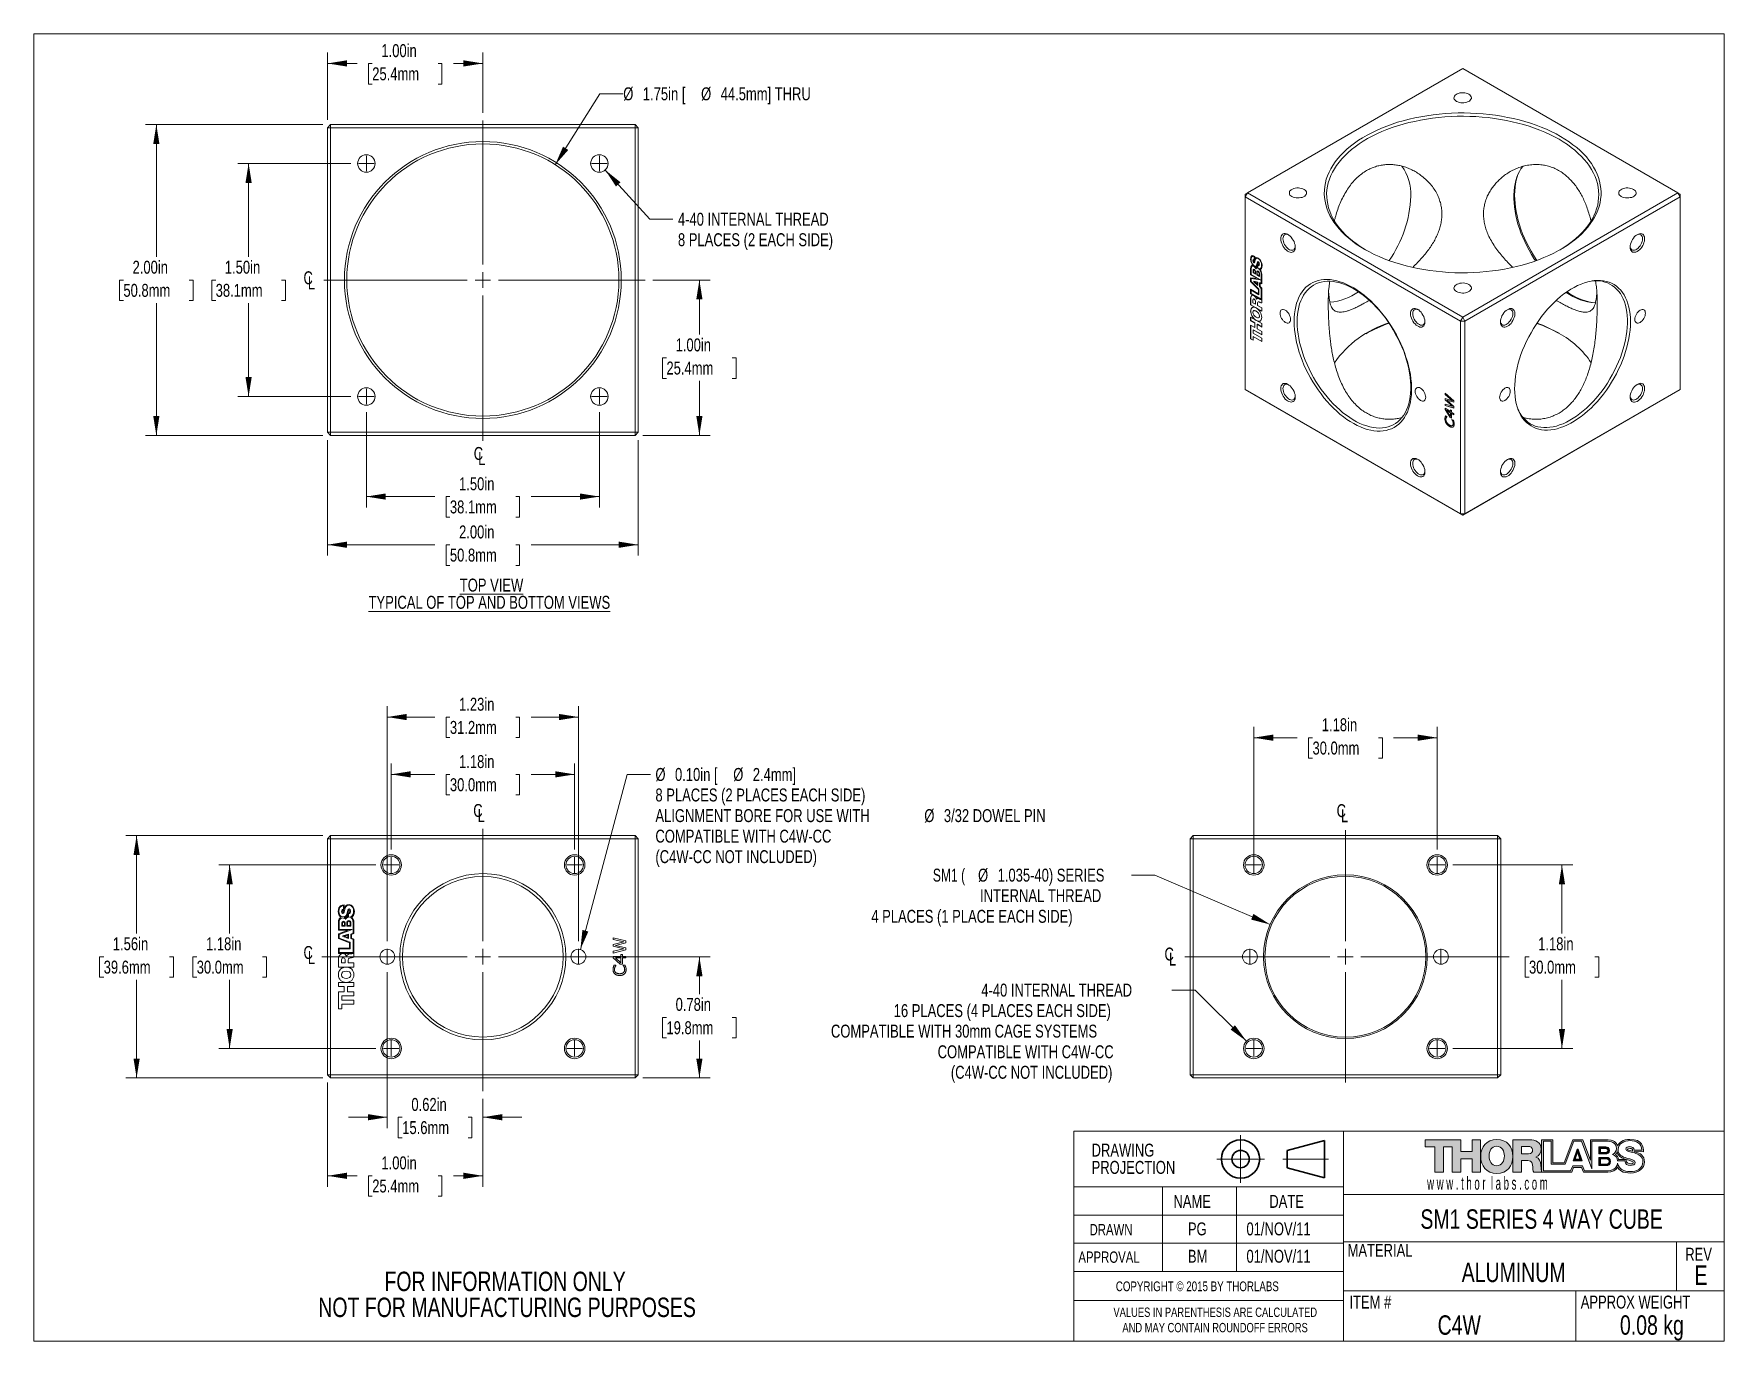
# Model space of a CAD drawing. Header units: inches. Extents: x 0.1 to 10.9, y 0 to 8.5.
import ezdxf

# ---------------------------------------------------------------- set-up
doc = ezdxf.new("R2010")
doc.units = ezdxf.units.IN
doc.header["$MEASUREMENT"] = 0
doc.header["$PDSIZE"] = -1
doc.linetypes.add('CENTERX2', pattern=[0.8, 0.5, -0.1, 0.1, -0.1])
doc.styles.add('SLDTEXTSTYLE0', font='TXT', dxfattribs={"width": 0.75})
doc.styles.add('SLDTEXTSTYLE1', font='TXT', dxfattribs={"width": 0.5525})
doc.styles.add('SLDTEXTSTYLE2', font='TXT', dxfattribs={"width": 0.7})
doc.dimstyles.new('SLDDIMSTYLE0', dxfattribs={"dimtxt": 0.083333, "dimasz": 0.125, "dimexe": 0, "dimexo": 0.0625, "dimgap": 0.020833, "dimtad": 0, "dimtih": 1, "dimtoh": 1, "dimrnd": 1e-09, "dimzin": 12, "dimdsep": 46, "dimtxsty": 'SLDTEXTSTYLE0', "dimsah": 1, "dimcen": 0.09, "dimadec": 0, "dimazin": 3, "dimtfac": 1, "dimtofl": 0, "dimtmove": 0, "dimatfit": 3, "dimfxl": 1, "dimfrac": 2, "dimtolj": 1, "dimtzin": 12, "dimarcsym": 0})
doc.dimstyles.new('SLDDIMSTYLE1', dxfattribs={"dimtxt": 0.083333, "dimasz": 0.125, "dimexe": 0, "dimexo": 0.0625, "dimgap": 0.020833, "dimtad": 0, "dimtih": 1, "dimtoh": 1, "dimrnd": 1e-09, "dimzin": 4, "dimdsep": 46, "dimtxsty": 'SLDTEXTSTYLE0', "dimsah": 1, "dimcen": 0.09, "dimadec": 0, "dimazin": 1, "dimtfac": 1, "dimtofl": 0, "dimtmove": 0, "dimatfit": 3, "dimfxl": 1, "dimfrac": 2, "dimtolj": 1, "dimtzin": 12, "dimarcsym": 0})
doc.dimstyles.new('SLDDIMSTYLE2', dxfattribs={"dimtxt": 0.083333, "dimasz": 0.125, "dimexe": 0, "dimexo": 0.0625, "dimgap": 0.020833, "dimtad": 0, "dimtih": 1, "dimtoh": 1, "dimrnd": 1e-09, "dimdsep": 46, "dimtxsty": 'SLDTEXTSTYLE0', "dimsah": 1, "dimcen": 0.09, "dimadec": 0, "dimazin": 2, "dimtfac": 1, "dimtmove": 0, "dimatfit": 0, "dimfxl": 1, "dimfrac": 2, "dimtolj": 1, "dimtzin": 12, "dimarcsym": 0})
doc.dimstyles.new('SLDDIMSTYLE3', dxfattribs={"dimtxt": 0.083333, "dimasz": 0.125, "dimexe": 0, "dimexo": 0.0625, "dimgap": 0.020833, "dimtad": 0, "dimtih": 1, "dimtoh": 1, "dimrnd": 1e-09, "dimdsep": 46, "dimtxsty": 'SLDTEXTSTYLE0', "dimsah": 1, "dimcen": 0.09, "dimadec": 0, "dimazin": 2, "dimtfac": 1, "dimtofl": 0, "dimtmove": 0, "dimatfit": 3, "dimfxl": 1, "dimfrac": 2, "dimtolj": 1, "dimtzin": 12, "dimarcsym": 0})
doc.dimstyles.new('SLDDIMSTYLE4', dxfattribs={"dimtxt": 0.083333, "dimasz": 0.125, "dimexe": 0, "dimexo": 0.0625, "dimgap": 0.020833, "dimtad": 0, "dimtih": 1, "dimtoh": 1, "dimrnd": 1e-09, "dimzin": 12, "dimdsep": 46, "dimtxsty": 'SLDTEXTSTYLE0', "dimsah": 1, "dimcen": 0, "dimadec": 0, "dimazin": 3, "dimtfac": 1, "dimtofl": 0, "dimtmove": 0, "dimatfit": 3, "dimfxl": 1, "dimfrac": 2, "dimtolj": 1, "dimtzin": 12, "dimarcsym": 0})
doc.dimstyles.new('SLDDIMSTYLE5', dxfattribs={"dimtxt": 0.083333, "dimasz": 0.125, "dimexe": 0, "dimexo": 0.0625, "dimgap": 0.020833, "dimtad": 0, "dimtih": 1, "dimtoh": 1, "dimrnd": 1e-09, "dimzin": 12, "dimdsep": 46, "dimtxsty": 'SLDTEXTSTYLE0', "dimsah": 1, "dimcen": 0, "dimadec": 0, "dimazin": 3, "dimtfac": 1, "dimtofl": 0, "dimtmove": 0, "dimatfit": 3, "dimfxl": 1, "dimfrac": 2, "dimtolj": 1, "dimtzin": 12, "dimarcsym": 0})

msp = doc.modelspace()

# ---------------------------------------------------------------- texts
at = {"color": 7, "linetype": 'Continuous', "lineweight": 0}
for s, insert, char_height, attachment_point, style in [('w w w . t h o r  l a b s . c o m', (9.032, 1.094), 0.08333, 1, 'SLDTEXTSTYLE1'), ('NAME', (7.399, 0.977), 0.0833, 1, 'SLDTEXTSTYLE0'), ('DATE', (8.016, 0.977), 0.0833, 1, 'SLDTEXTSTYLE0'), ('SM1 SERIES 4 WAY CUBE', (9.769, 0.884), 0.125, 2, 'SLDTEXTSTYLE0'), ('DRAWN', (6.859, 0.79), 0.0729, 1, 'SLDTEXTSTYLE0'), ('PG', (7.492, 0.8), 0.0833, 1, 'SLDTEXTSTYLE0'), ('01/NOV/11', (7.869, 0.8), 0.0833, 1, 'SLDTEXTSTYLE0'), ('MATERIAL', (8.52, 0.662), 0.0833, 1, 'SLDTEXTSTYLE0'), ('APPROVAL', (6.787, 0.613), 0.0729, 1, 'SLDTEXTSTYLE0'), ('BM', (7.492, 0.624), 0.0833, 1, 'SLDTEXTSTYLE0'), ('01/NOV/11', (7.869, 0.624), 0.0833, 1, 'SLDTEXTSTYLE0'), ('REV', (10.694, 0.637), 0.0833, 1, 'SLDTEXTSTYLE0'), ('ALUMINUM', (9.589, 0.541), 0.125, 2, 'SLDTEXTSTYLE0'), ('E', (10.795, 0.523), 0.125, 2, 'SLDTEXTSTYLE0'), ('COPYRIGHT © 2015 BY THORLABS', (7.028, 0.42), 0.0625, 1, 'SLDTEXTSTYLE0'), ('ITEM #', (8.532, 0.329), 0.0833, 1, 'SLDTEXTSTYLE0'), ('APPROX WEIGHT', (10.021, 0.329), 0.08333, 1, 'SLDTEXTSTYLE0'), ('C4W', (9.239, 0.202), 0.125, 2, 'SLDTEXTSTYLE0'), ('0.08 kg', (10.479, 0.202), 0.125, 2, 'SLDTEXTSTYLE0')]:
    msp.add_mtext(s, dxfattribs=dict(at, insert=insert, char_height=char_height, attachment_point=attachment_point, style=style))

# ---------------------------------------------------------------- blocks, each defined once
blk = doc.blocks.new('Third Angle Projection Block')
at = {"color": 7, "linetype": 'CENTERX2', "lineweight": 18}
for p, q in [((3.995, 0.938), (3.995, 0.554)), ((3.803, 0.746), (4.187, 0.746)), ((4.336, 0.746), (4.703, 0.746))]:
    blk.add_line(p, q, dxfattribs=at)
at = {"color": 7, "linetype": 'Continuous', "lineweight": 35}
for p, q in [((4.67, 0.896), (4.37, 0.815)), ((4.67, 0.596), (4.67, 0.896)), ((4.37, 0.815), (4.37, 0.676)), ((4.37, 0.676), (4.67, 0.596))]:
    blk.add_line(p, q, dxfattribs=at)
for radius in [0.154, 0.0696]:
    blk.add_circle((3.995, 0.746), radius, dxfattribs=at)
at = {"color": 7, "linetype": 'Continuous', "lineweight": 0}
blk.add_point((3.995, 0.746), dxfattribs=at)
blk = doc.blocks.new('THORLABS LOGO1')
at = {"linetype": 'Continuous'}
blk.add_hatch(color=7, dxfattribs=at).paths.add_polyline_path([(2.398, 1.664), (2.398, 1.97), (2.618, 1.97), (2.618, 1.13), (2.398, 1.13), (2.398, 1.476), (2.109, 1.476), (2.109, 1.13), (1.889, 1.13), (1.889, 1.782), (1.661, 1.782), (1.661, 1.13), (1.441, 1.13), (1.441, 1.782), (1.189, 1.782), (1.189, 1.97), (2.109, 1.97), (2.109, 1.664)], flags=0)
h = blk.add_hatch(color=7, dxfattribs=at)
edge = h.paths.add_edge_path(flags=0)
edge.add_spline(control_points=[(3.034, 1.1), (3.3, 1.101), (3.45, 1.295), (3.449, 1.539), (3.449, 1.783), (3.298, 1.976), (3.032, 1.976)], knot_values=[0, 0, 0, 0, 1, 1, 1, 2, 2, 2, 2], weights=[1, 1, 1, 1, 1, 1, 1], degree=3, periodic=0)
edge.add_spline(control_points=[(3.032, 1.976), (2.768, 1.975), (2.619, 1.782), (2.619, 1.54)], knot_values=[3.002118, 3.002118, 3.002118, 3.002118, 4, 4, 4, 4], weights=[1, 1, 1, 1], degree=3, periodic=0)
edge.add_spline(control_points=[(2.619, 1.54), (2.619, 1.54), (2.619, 1.539), (2.619, 1.539), (2.618, 1.295), (2.768, 1.101), (3.034, 1.1)], knot_values=[2, 2, 2, 2, 2.002118, 2.002118, 2.002118, 3.002118, 3.002118, 3.002118, 3.002118], weights=[1, 1, 1, 1, 1, 1, 1], degree=3, periodic=0)
edge = h.paths.add_edge_path(flags=0)
edge.add_spline(control_points=[(3.033, 1.301), (2.891, 1.301), (2.837, 1.426), (2.837, 1.551)], knot_values=[3, 3, 3, 3, 4, 4, 4, 4], weights=[1, 1, 1, 1], degree=3, periodic=0)
edge.add_spline(control_points=[(2.837, 1.551), (2.837, 1.676), (2.891, 1.801), (3.033, 1.801)], knot_values=[2, 2, 2, 2, 3, 3, 3, 3], weights=[1, 1, 1, 1], degree=3, periodic=0)
edge.add_spline(control_points=[(3.033, 1.801), (3.175, 1.801), (3.229, 1.676), (3.229, 1.551)], knot_values=[1, 1, 1, 1, 2, 2, 2, 2], weights=[1, 1, 1, 1], degree=3, periodic=0)
edge.add_spline(control_points=[(3.229, 1.551), (3.229, 1.426), (3.175, 1.301), (3.033, 1.301)], knot_values=[0, 0, 0, 0, 1, 1, 1, 1], weights=[1, 1, 1, 1], degree=3, periodic=0)
h = blk.add_hatch(color=7, dxfattribs=at)
edge = h.paths.add_edge_path(flags=0)
edge.add_line((3.45, 1.13), (3.45, 1.97))
edge.add_line((3.45, 1.97), (3.88, 1.97))
edge.add_spline(control_points=[(3.88, 1.97), (4.029, 1.97), (4.175, 1.903), (4.175, 1.734)], knot_values=[1, 1, 1, 1, 2, 2, 2, 2], weights=[1, 1, 1, 1], degree=3, periodic=0)
edge.add_spline(control_points=[(4.175, 1.734), (4.175, 1.643), (4.132, 1.557), (4.043, 1.523)], knot_values=[2, 2, 2, 2, 3, 3, 3, 3], weights=[1, 1, 1, 1], degree=3, periodic=0)
edge.add_line((4.043, 1.523), (4.043, 1.521))
edge.add_spline(control_points=[(4.043, 1.521), (4.133, 1.499), (4.159, 1.399), (4.166, 1.319)], knot_values=[4, 4, 4, 4, 5, 5, 5, 5], weights=[1, 1, 1, 1], degree=3, periodic=0)
edge.add_spline(control_points=[(4.166, 1.319), (4.169, 1.293), (4.173, 1.219), (4.188, 1.17)], knot_values=[5, 5, 5, 5, 5.740443, 5.740443, 5.740443, 5.740443], weights=[1, 1, 1, 1], degree=3, periodic=0)
edge.add_line((4.188, 1.17), (4.188, 1.13))
edge.add_line((4.188, 1.13), (3.984, 1.13))
edge.add_spline(control_points=[(3.984, 1.13), (3.965, 1.158), (3.962, 1.241), (3.959, 1.264)], knot_values=[7, 7, 7, 7, 8, 8, 8, 8], weights=[1, 1, 1, 1], degree=3, periodic=0)
edge.add_spline(control_points=[(3.959, 1.264), (3.953, 1.349), (3.939, 1.436), (3.836, 1.436)], knot_values=[8, 8, 8, 8, 9, 9, 9, 9], weights=[1, 1, 1, 1], degree=3, periodic=0)
edge.add_line((3.836, 1.436), (3.67, 1.436))
edge.add_line((3.67, 1.436), (3.67, 1.13))
edge.add_line((3.67, 1.13), (3.45, 1.13))
edge = h.paths.add_edge_path(flags=0)
edge.add_line((3.845, 1.796), (3.67, 1.796))
edge.add_line((3.67, 1.796), (3.67, 1.606))
edge.add_line((3.67, 1.606), (3.854, 1.606))
edge.add_spline(control_points=[(3.854, 1.606), (3.92, 1.606), (3.956, 1.642), (3.956, 1.705)], knot_values=[1, 1, 1, 1, 2, 2, 2, 2], weights=[1, 1, 1, 1], degree=3, periodic=0)
edge.add_spline(control_points=[(3.956, 1.705), (3.956, 1.768), (3.906, 1.796), (3.845, 1.796)], knot_values=[2, 2, 2, 2, 3, 3, 3, 3], weights=[1, 1, 1, 1], degree=3, periodic=0)
h = blk.add_hatch(color=7, dxfattribs=at)
edge = h.paths.add_edge_path(flags=0)
edge.add_spline(control_points=[(6.142, 1.818), (6.107, 1.886), (6.086, 1.97), (5.816, 1.97)], knot_values=[4, 4, 4, 4, 5, 5, 5, 5], weights=[1, 1, 1, 1], degree=3, periodic=0)
edge.add_line((5.816, 1.97), (5.445, 1.97))
edge.add_line((5.445, 1.97), (5.445, 1.447))
edge.add_line((5.445, 1.447), (5.251, 1.97))
edge.add_line((5.251, 1.97), (4.991, 1.97))
edge.add_line((4.991, 1.97), (4.765, 1.372))
edge.add_line((4.765, 1.372), (4.478, 1.37))
edge.add_line((4.478, 1.37), (4.474, 1.97))
edge.add_line((4.474, 1.97), (4.188, 1.97))
edge.add_line((4.188, 1.97), (4.188, 1.13))
edge.add_line((4.188, 1.13), (4.963, 1.132))
edge.add_line((4.963, 1.132), (5.013, 1.256))
edge.add_line((5.013, 1.256), (5.217, 1.256))
edge.add_line((5.217, 1.256), (5.265, 1.132))
edge.add_line((5.265, 1.132), (5.893, 1.132))
edge.add_spline(control_points=[(5.893, 1.132), (6.005, 1.134), (6.109, 1.187), (6.141, 1.265)], knot_values=[19, 19, 19, 19, 20, 20, 20, 20], weights=[1, 1, 1, 1], degree=3, periodic=0)
edge.add_spline(control_points=[(6.141, 1.265), (6.171, 1.187), (6.276, 1.109), (6.48, 1.109)], knot_values=[20, 20, 20, 20, 21, 21, 21, 21], weights=[1, 1, 1, 1], degree=3, periodic=0)
edge.add_spline(control_points=[(6.48, 1.109), (6.684, 1.109), (6.835, 1.233), (6.835, 1.396)], knot_values=[21, 21, 21, 21, 22, 22, 22, 22], weights=[1, 1, 1, 1], degree=3, periodic=0)
edge.add_spline(control_points=[(6.835, 1.396), (6.835, 1.561), (6.74, 1.62), (6.588, 1.66)], knot_values=[22, 22, 22, 22, 23, 23, 23, 23], weights=[1, 1, 1, 1], degree=3, periodic=0)
edge.add_spline(control_points=[(6.588, 1.66), (6.586, 1.661), (6.584, 1.661), (6.582, 1.662)], knot_values=[0, 0, 0, 0, 1, 1, 1, 1], weights=[1, 1, 1, 1], degree=3, periodic=0)
edge.add_line((6.582, 1.662), (6.814, 1.66))
edge.add_spline(control_points=[(6.814, 1.66), (6.814, 1.782), (6.79, 1.978), (6.464, 1.978)], knot_values=[2, 2, 2, 2, 3, 3, 3, 3], weights=[1, 1, 1, 1], degree=3, periodic=0)
edge.add_spline(control_points=[(6.464, 1.978), (6.274, 1.978), (6.18, 1.886), (6.142, 1.818)], knot_values=[3, 3, 3, 3, 4, 4, 4, 4], weights=[1, 1, 1, 1], degree=3, periodic=0)
edge = h.paths.add_edge_path(flags=0)
edge.add_spline(control_points=[(6.548, 1.382), (6.539, 1.345), (6.512, 1.334), (6.441, 1.354)], knot_values=[4, 4, 4, 4, 5, 5, 5, 5], weights=[1, 1, 1, 1], degree=3, periodic=0)
edge.add_spline(control_points=[(6.441, 1.354), (6.367, 1.374), (6.366, 1.415), (6.366, 1.46)], knot_values=[5, 5, 5, 5, 6, 6, 6, 6], weights=[1, 1, 1, 1], degree=3, periodic=0)
edge.add_spline(control_points=[(6.366, 1.46), (6.459, 1.433), (6.553, 1.401), (6.548, 1.382)], knot_values=[3, 3, 3, 3, 4, 4, 4, 4], weights=[1, 1, 1, 1], degree=3, periodic=0)
edge = h.paths.add_edge_path(flags=0)
edge.add_spline(control_points=[(6.114, 1.739), (6.114, 1.671), (6.074, 1.616), (6.014, 1.587)], knot_values=[17, 17, 17, 17, 18, 18, 18, 18], weights=[1, 1, 1, 1], degree=3, periodic=0)
edge.add_spline(control_points=[(6.014, 1.587), (6.089, 1.565), (6.137, 1.504), (6.144, 1.427)], knot_values=[18, 18, 18, 18, 19, 19, 19, 19], weights=[1, 1, 1, 1], degree=3, periodic=0)
edge.add_line((6.144, 1.427), (6.333, 1.427))
edge.add_spline(control_points=[(6.333, 1.427), (6.337, 1.338), (6.393, 1.309), (6.477, 1.309)], knot_values=[20, 20, 20, 20, 21, 21, 21, 21], weights=[1, 1, 1, 1], degree=3, periodic=0)
edge.add_spline(control_points=[(6.477, 1.309), (6.536, 1.309), (6.598, 1.33), (6.598, 1.386)], knot_values=[21, 21, 21, 21, 22, 22, 22, 22], weights=[1, 1, 1, 1], degree=3, periodic=0)
edge.add_spline(control_points=[(6.598, 1.386), (6.598, 1.453), (6.489, 1.466), (6.38, 1.496)], knot_values=[22, 22, 22, 22, 23, 23, 23, 23], weights=[1, 1, 1, 1], degree=3, periodic=0)
edge.add_spline(control_points=[(6.38, 1.496), (6.271, 1.527), (6.158, 1.576), (6.158, 1.715)], knot_values=[23, 23, 23, 23, 24, 24, 24, 24], weights=[1, 1, 1, 1], degree=3, periodic=0)
edge.add_spline(control_points=[(6.158, 1.715), (6.158, 1.88), (6.325, 1.945), (6.467, 1.945)], knot_values=[24, 24, 24, 24, 25, 25, 25, 25], weights=[1, 1, 1, 1], degree=3, periodic=0)
edge.add_spline(control_points=[(6.467, 1.945), (6.618, 1.945), (6.77, 1.872), (6.771, 1.701)], knot_values=[25, 25, 25, 25, 26, 26, 26, 26], weights=[1, 1, 1, 1], degree=3, periodic=0)
edge.add_line((6.771, 1.701), (6.574, 1.701))
edge.add_spline(control_points=[(6.574, 1.701), (6.577, 1.77), (6.512, 1.792), (6.451, 1.792)], knot_values=[27, 27, 27, 27, 28, 28, 28, 28], weights=[1, 1, 1, 1], degree=3, periodic=0)
edge.add_spline(control_points=[(6.451, 1.792), (6.409, 1.792), (6.355, 1.777), (6.355, 1.727)], knot_values=[28, 28, 28, 28, 29, 29, 29, 29], weights=[1, 1, 1, 1], degree=3, periodic=0)
edge.add_spline(control_points=[(6.355, 1.727), (6.355, 1.669), (6.465, 1.659), (6.576, 1.628)], knot_values=[29, 29, 29, 29, 30, 30, 30, 30], weights=[1, 1, 1, 1], degree=3, periodic=0)
edge.add_spline(control_points=[(6.576, 1.628), (6.685, 1.597), (6.796, 1.546), (6.796, 1.41)], knot_values=[30, 30, 30, 30, 31, 31, 31, 31], weights=[1, 1, 1, 1], degree=3, periodic=0)
edge.add_spline(control_points=[(6.796, 1.41), (6.796, 1.218), (6.632, 1.147), (6.465, 1.147)], knot_values=[31, 31, 31, 31, 32, 32, 32, 32], weights=[1, 1, 1, 1], degree=3, periodic=0)
edge.add_spline(control_points=[(6.465, 1.147), (6.311, 1.147), (6.172, 1.216), (6.142, 1.364)], knot_values=[0, 0, 0, 0, 1, 1, 1, 1], weights=[1, 1, 1, 1], degree=3, periodic=0)
edge.add_spline(control_points=[(6.142, 1.364), (6.122, 1.22), (5.998, 1.169), (5.849, 1.169)], knot_values=[1, 1, 1, 1, 2, 2, 2, 2], weights=[1, 1, 1, 1], degree=3, periodic=0)
edge.add_line((5.849, 1.169), (5.294, 1.169))
edge.add_line((5.294, 1.169), (5.238, 1.298))
edge.add_line((5.238, 1.298), (4.992, 1.298))
edge.add_line((4.992, 1.298), (4.935, 1.17))
edge.add_line((4.935, 1.17), (4.233, 1.17))
edge.add_line((4.233, 1.17), (4.233, 1.929))
edge.add_line((4.233, 1.929), (4.431, 1.929))
edge.add_line((4.431, 1.929), (4.431, 1.342))
edge.add_line((4.431, 1.342), (4.795, 1.342))
edge.add_line((4.795, 1.342), (5.015, 1.929))
edge.add_line((5.015, 1.929), (5.216, 1.929))
edge.add_line((5.216, 1.929), (5.484, 1.222))
edge.add_line((5.484, 1.222), (5.484, 1.929))
edge.add_line((5.484, 1.929), (5.84, 1.929))
edge.add_spline(control_points=[(5.84, 1.929), (5.97, 1.931), (6.114, 1.897), (6.114, 1.739)], knot_values=[16, 16, 16, 16, 17, 17, 17, 17], weights=[1, 1, 1, 1], degree=3, periodic=0)
edge = h.paths.add_edge_path(flags=0)
edge.add_line((6.361, 1.462), (6.17, 1.462))
edge.add_spline(control_points=[(6.17, 1.462), (6.17, 1.519), (6.12, 1.569), (6.089, 1.59)], knot_values=[8, 8, 8, 8, 9, 9, 9, 9], weights=[1, 1, 1, 1], degree=3, periodic=0)
edge.add_spline(control_points=[(6.089, 1.59), (6.104, 1.608), (6.128, 1.626), (6.136, 1.658)], knot_values=[9, 9, 9, 9, 10, 10, 10, 10], weights=[1, 1, 1, 1], degree=3, periodic=0)
edge.add_spline(control_points=[(6.136, 1.658), (6.136, 1.569), (6.219, 1.501), (6.324, 1.472)], knot_values=[10, 10, 10, 10, 11, 11, 11, 11], weights=[1, 1, 1, 1], degree=3, periodic=0)
edge.add_spline(control_points=[(6.324, 1.472), (6.336, 1.469), (6.349, 1.465), (6.361, 1.462)], knot_values=[0, 0, 0, 0, 1, 1, 1, 1], weights=[1, 1, 1, 1], degree=3, periodic=0)
edge = h.paths.add_edge_path(flags=0)
edge.add_spline(control_points=[(6.466, 1.742), (6.511, 1.74), (6.526, 1.731), (6.53, 1.704)], knot_values=[2, 2, 2, 2, 3, 3, 3, 3], weights=[1, 1, 1, 1], degree=3, periodic=0)
edge.add_spline(control_points=[(6.53, 1.704), (6.532, 1.693), (6.532, 1.686), (6.532, 1.672)], knot_values=[3, 3, 3, 3, 4, 4, 4, 4], weights=[1, 1, 1, 1], degree=3, periodic=0)
edge.add_spline(control_points=[(6.532, 1.672), (6.427, 1.699), (6.398, 1.703), (6.398, 1.726)], knot_values=[0, 0, 0, 0, 1, 1, 1, 1], weights=[1, 1, 1, 1], degree=3, periodic=0)
edge.add_spline(control_points=[(6.398, 1.726), (6.398, 1.736), (6.444, 1.742), (6.466, 1.742)], knot_values=[1, 1, 1, 1, 2, 2, 2, 2], weights=[1, 1, 1, 1], degree=3, periodic=0)
h = blk.add_hatch(color=7, dxfattribs=at)
edge = h.paths.add_edge_path(flags=0)
edge.add_line((5.665, 1.602), (5.665, 1.786))
edge.add_line((5.665, 1.786), (5.841, 1.786))
edge.add_spline(control_points=[(5.841, 1.786), (5.889, 1.786), (5.934, 1.763), (5.934, 1.693)], knot_values=[1, 1, 1, 1, 2, 2, 2, 2], weights=[1, 1, 1, 1], degree=3, periodic=0)
edge.add_spline(control_points=[(5.934, 1.693), (5.934, 1.625), (5.88, 1.602), (5.841, 1.602)], knot_values=[2, 2, 2, 2, 3, 3, 3, 3], weights=[1, 1, 1, 1], degree=3, periodic=0)
edge.add_line((5.841, 1.602), (5.665, 1.602))
edge = h.paths.add_edge_path(flags=0)
edge.add_spline(control_points=[(5.891, 1.692), (5.891, 1.732), (5.859, 1.745), (5.826, 1.745)], knot_values=[3, 3, 3, 3, 4, 4, 4, 4], weights=[1, 1, 1, 1], degree=3, periodic=0)
edge.add_line((5.826, 1.745), (5.703, 1.745))
edge.add_line((5.703, 1.745), (5.703, 1.639))
edge.add_line((5.703, 1.639), (5.826, 1.639))
edge.add_spline(control_points=[(5.826, 1.639), (5.853, 1.639), (5.891, 1.652), (5.891, 1.692)], knot_values=[2, 2, 2, 2, 3, 3, 3, 3], weights=[1, 1, 1, 1], degree=3, periodic=0)
h = blk.add_hatch(color=7, dxfattribs=at)
h.paths.add_polyline_path([(5.003, 1.425), (5.229, 1.425), (5.133, 1.729), (5.102, 1.729)], flags=0)
h.paths.add_polyline_path([(5.056, 1.466), (5.115, 1.649), (5.173, 1.466)], flags=0)
h = blk.add_hatch(color=7, dxfattribs=at)
edge = h.paths.add_edge_path(flags=0)
edge.add_line((5.665, 1.302), (5.665, 1.514))
edge.add_line((5.665, 1.514), (5.86, 1.514))
edge.add_spline(control_points=[(5.86, 1.514), (5.913, 1.514), (5.963, 1.488), (5.963, 1.407)], knot_values=[1, 1, 1, 1, 2, 2, 2, 2], weights=[1, 1, 1, 1], degree=3, periodic=0)
edge.add_spline(control_points=[(5.963, 1.407), (5.963, 1.329), (5.904, 1.302), (5.86, 1.302)], knot_values=[2, 2, 2, 2, 3, 3, 3, 3], weights=[1, 1, 1, 1], degree=3, periodic=0)
edge.add_line((5.86, 1.302), (5.665, 1.302))
edge = h.paths.add_edge_path(flags=0)
edge.add_spline(control_points=[(5.927, 1.406), (5.927, 1.458), (5.889, 1.475), (5.849, 1.475)], knot_values=[3, 3, 3, 3, 4, 4, 4, 4], weights=[1, 1, 1, 1], degree=3, periodic=0)
edge.add_line((5.849, 1.475), (5.702, 1.475))
edge.add_line((5.702, 1.475), (5.702, 1.338))
edge.add_line((5.702, 1.338), (5.849, 1.338))
edge.add_spline(control_points=[(5.849, 1.338), (5.882, 1.338), (5.927, 1.355), (5.927, 1.406)], knot_values=[2, 2, 2, 2, 3, 3, 3, 3], weights=[1, 1, 1, 1], degree=3, periodic=0)
at = {"color": 7, "linetype": 'Continuous', "lineweight": 18}
for p, q in [((1.189, 1.782), (1.189, 1.97)), ((1.189, 1.97), (2.109, 1.97)), ((1.441, 1.782), (1.189, 1.782)), ((1.441, 1.13), (1.441, 1.782)), ((1.889, 1.782), (1.661, 1.782)), ((1.661, 1.782), (1.661, 1.13)), ((1.889, 1.13), (1.889, 1.782)), ((2.109, 1.97), (2.109, 1.664)), ((2.398, 1.664), (2.398, 1.97)), ((2.398, 1.97), (2.618, 1.97)), ((2.618, 1.97), (2.618, 1.13)), ((3.45, 1.97), (3.88, 1.97)), ((3.45, 1.13), (3.45, 1.97)), ((3.845, 1.796), (3.67, 1.796)), ((3.67, 1.796), (3.67, 1.606)), ((4.474, 1.97), (4.188, 1.97)), ((4.188, 1.97), (4.188, 1.13)), ((4.233, 1.17), (4.233, 1.929)), ((4.233, 1.929), (4.431, 1.929)), ((4.431, 1.929), (4.431, 1.342)), ((4.478, 1.37), (4.474, 1.97)), ((4.991, 1.97), (4.765, 1.372)), ((4.795, 1.342), (5.015, 1.929)), ((5.251, 1.97), (4.991, 1.97)), ((5.015, 1.929), (5.216, 1.929)), ((5.216, 1.929), (5.484, 1.222)), ((5.445, 1.447), (5.251, 1.97)), ((5.816, 1.97), (5.445, 1.97)), ((5.445, 1.97), (5.445, 1.447)), ((5.484, 1.222), (5.484, 1.929)), ((5.484, 1.929), (5.84, 1.929)), ((5.665, 1.786), (5.841, 1.786)), ((5.665, 1.602), (5.665, 1.786)), ((5.703, 1.745), (5.703, 1.639)), ((5.826, 1.745), (5.703, 1.745)), ((2.109, 1.664), (2.398, 1.664)), ((2.398, 1.476), (2.109, 1.476)), ((2.109, 1.476), (2.109, 1.13)), ((2.398, 1.13), (2.398, 1.476)), ((3.67, 1.606), (3.854, 1.606)), ((3.836, 1.436), (3.67, 1.436)), ((3.67, 1.436), (3.67, 1.13)), ((4.043, 1.523), (4.043, 1.521)), ((4.431, 1.342), (4.795, 1.342)), ((4.765, 1.372), (4.478, 1.37)), ((5.003, 1.425), (5.102, 1.729)), ((5.229, 1.425), (5.003, 1.425)), ((5.115, 1.649), (5.056, 1.466)), ((5.056, 1.466), (5.173, 1.466)), ((5.102, 1.729), (5.133, 1.729)), ((5.173, 1.466), (5.115, 1.649)), ((5.133, 1.729), (5.229, 1.425)), ((5.841, 1.602), (5.665, 1.602)), ((5.665, 1.514), (5.86, 1.514)), ((5.665, 1.302), (5.665, 1.514)), ((5.702, 1.475), (5.702, 1.338)), ((5.849, 1.475), (5.702, 1.475)), ((5.702, 1.338), (5.849, 1.338)), ((5.703, 1.639), (5.826, 1.639)), ((6.144, 1.427), (6.333, 1.427)), ((6.361, 1.462), (6.17, 1.462)), ((6.771, 1.701), (6.574, 1.701)), ((6.582, 1.662), (6.814, 1.66)), ((1.661, 1.13), (1.441, 1.13)), ((2.109, 1.13), (1.889, 1.13)), ((2.618, 1.13), (2.398, 1.13)), ((3.67, 1.13), (3.45, 1.13)), ((4.188, 1.13), (3.984, 1.13)), ((4.188, 1.17), (4.188, 1.13)), ((4.188, 1.13), (4.963, 1.132)), ((4.935, 1.17), (4.233, 1.17)), ((4.992, 1.298), (4.935, 1.17)), ((4.963, 1.132), (5.013, 1.256)), ((5.238, 1.298), (4.992, 1.298)), ((5.013, 1.256), (5.217, 1.256)), ((5.217, 1.256), (5.265, 1.132)), ((5.294, 1.169), (5.238, 1.298)), ((5.265, 1.132), (5.893, 1.132)), ((5.849, 1.169), (5.294, 1.169)), ((5.86, 1.302), (5.665, 1.302))]:
    blk.add_line(p, q, dxfattribs=at)
at = {"color": 8, "linetype": 'Continuous', "lineweight": 0}
for points in [[(2.619, 1.54), (2.619, 1.782), (2.768, 1.975), (3.032, 1.976)], [(3.033, 1.801), (2.891, 1.801), (2.837, 1.676), (2.837, 1.551)], [(3.229, 1.551), (3.229, 1.676), (3.175, 1.801), (3.033, 1.801)], [(3.956, 1.705), (3.956, 1.768), (3.906, 1.796), (3.845, 1.796)], [(3.88, 1.97), (4.029, 1.97), (4.175, 1.903), (4.175, 1.734)], [(6.142, 1.818), (6.107, 1.886), (6.086, 1.97), (5.816, 1.97)], [(5.891, 1.692), (5.891, 1.732), (5.859, 1.745), (5.826, 1.745)], [(5.84, 1.929), (5.97, 1.931), (6.114, 1.897), (6.114, 1.739)], [(5.841, 1.786), (5.889, 1.786), (5.934, 1.763), (5.934, 1.693)], [(6.464, 1.978), (6.274, 1.978), (6.18, 1.886), (6.142, 1.818)], [(6.158, 1.715), (6.158, 1.88), (6.325, 1.945), (6.467, 1.945)], [(6.451, 1.792), (6.409, 1.792), (6.355, 1.777), (6.355, 1.727)], [(6.398, 1.726), (6.398, 1.736), (6.444, 1.742), (6.466, 1.742)], [(6.574, 1.701), (6.577, 1.77), (6.512, 1.792), (6.451, 1.792)], [(6.814, 1.66), (6.814, 1.782), (6.79, 1.978), (6.464, 1.978)], [(6.466, 1.742), (6.511, 1.74), (6.526, 1.731), (6.53, 1.704)], [(6.467, 1.945), (6.618, 1.945), (6.77, 1.872), (6.771, 1.701)], [(2.837, 1.551), (2.837, 1.426), (2.891, 1.301), (3.033, 1.301)], [(3.033, 1.301), (3.175, 1.301), (3.229, 1.426), (3.229, 1.551)], [(3.959, 1.264), (3.953, 1.349), (3.939, 1.436), (3.836, 1.436)], [(3.854, 1.606), (3.92, 1.606), (3.956, 1.642), (3.956, 1.705)], [(4.175, 1.734), (4.175, 1.643), (4.132, 1.557), (4.043, 1.523)], [(4.043, 1.521), (4.133, 1.499), (4.159, 1.399), (4.166, 1.319)], [(4.166, 1.319), (4.169, 1.293), (4.173, 1.219), (4.188, 1.17)], [(5.826, 1.639), (5.853, 1.639), (5.891, 1.652), (5.891, 1.692)], [(5.934, 1.693), (5.934, 1.625), (5.88, 1.602), (5.841, 1.602)], [(5.927, 1.406), (5.927, 1.458), (5.889, 1.475), (5.849, 1.475)], [(5.849, 1.338), (5.882, 1.338), (5.927, 1.355), (5.927, 1.406)], [(6.142, 1.364), (6.122, 1.22), (5.998, 1.169), (5.849, 1.169)], [(5.86, 1.514), (5.913, 1.514), (5.963, 1.488), (5.963, 1.407)], [(5.963, 1.407), (5.963, 1.329), (5.904, 1.302), (5.86, 1.302)], [(6.114, 1.739), (6.114, 1.671), (6.074, 1.616), (6.014, 1.587)], [(6.014, 1.587), (6.089, 1.565), (6.137, 1.504), (6.144, 1.427)], [(6.089, 1.59), (6.104, 1.608), (6.128, 1.626), (6.136, 1.658)], [(6.17, 1.462), (6.17, 1.519), (6.12, 1.569), (6.089, 1.59)], [(6.136, 1.658), (6.136, 1.569), (6.219, 1.501), (6.324, 1.472)], [(6.465, 1.147), (6.311, 1.147), (6.172, 1.216), (6.142, 1.364)], [(6.38, 1.496), (6.271, 1.527), (6.158, 1.576), (6.158, 1.715)], [(6.324, 1.472), (6.336, 1.469), (6.349, 1.465), (6.361, 1.462)], [(6.333, 1.427), (6.337, 1.338), (6.393, 1.309), (6.477, 1.309)], [(6.355, 1.727), (6.355, 1.669), (6.465, 1.659), (6.576, 1.628)], [(6.366, 1.46), (6.459, 1.433), (6.553, 1.401), (6.548, 1.382)], [(6.441, 1.354), (6.367, 1.374), (6.366, 1.415), (6.366, 1.46)], [(6.598, 1.386), (6.598, 1.453), (6.489, 1.466), (6.38, 1.496)], [(6.532, 1.672), (6.427, 1.699), (6.398, 1.703), (6.398, 1.726)], [(6.548, 1.382), (6.539, 1.345), (6.512, 1.334), (6.441, 1.354)], [(6.796, 1.41), (6.796, 1.218), (6.632, 1.147), (6.465, 1.147)], [(6.477, 1.309), (6.536, 1.309), (6.598, 1.33), (6.598, 1.386)], [(6.48, 1.109), (6.684, 1.109), (6.835, 1.233), (6.835, 1.396)], [(6.53, 1.704), (6.532, 1.693), (6.532, 1.686), (6.532, 1.672)], [(6.576, 1.628), (6.685, 1.597), (6.796, 1.546), (6.796, 1.41)], [(6.588, 1.66), (6.586, 1.661), (6.584, 1.661), (6.582, 1.662)], [(6.835, 1.396), (6.835, 1.561), (6.74, 1.62), (6.588, 1.66)], [(3.984, 1.13), (3.965, 1.158), (3.962, 1.241), (3.959, 1.264)], [(5.893, 1.132), (6.005, 1.134), (6.109, 1.187), (6.141, 1.265)], [(6.141, 1.265), (6.171, 1.187), (6.276, 1.109), (6.48, 1.109)]]:
    blk.add_open_spline(points, degree=3, dxfattribs=at)
for points, knots in [([(3.032, 1.976), (3.298, 1.976), (3.449, 1.783), (3.449, 1.539), (3.45, 1.295), (3.3, 1.101), (3.034, 1.1)], [0, 0, 0, 0, 1, 1, 1, 2, 2, 2, 2]), ([(3.034, 1.1), (2.768, 1.101), (2.618, 1.295), (2.619, 1.539), (2.619, 1.539), (2.619, 1.54), (2.619, 1.54)], [2, 2, 2, 2, 3, 3, 3, 3.002118, 3.002118, 3.002118, 3.002118])]:
    blk.add_open_spline(points, degree=3, knots=knots, dxfattribs=at)
blk = doc.blocks.new('SW_NOTE_0')
at = {"color": 0, "linetype": 'Continuous', "lineweight": 0, "attachment_point": 2, "style": 'SLDTEXTSTYLE0'}
for s, insert, char_height in [('\\LTOP VIEW', (0.312, 0.107), 0.0833), ('\\LTYPICAL OF TOP AND BOTTOM VIEWS', (0.298, -0.004), 0.08333)]:
    blk.add_mtext(s, dxfattribs=dict(at, insert=insert, char_height=char_height))
blk = doc.blocks.new('SW_SYMBOL_MOD_CL')
at = {"color": 0, "linetype": 'Continuous', "lineweight": 0, "char_height": 30.8, "attachment_point": 5, "style": 'SLDTEXTSTYLE0'}
for s, insert in [('C', (15.7, 23.6)), ('L', (23.6, 11.8))]:
    blk.add_mtext(s, dxfattribs=dict(at, insert=insert))
blk = doc.blocks.new('SW_NOTE_0_1')
at = {"color": 0, "linetype": 'Continuous', "lineweight": 0, "char_height": 0.06, "attachment_point": 2, "style": 'SLDTEXTSTYLE0'}
for s, insert in [('VALUES IN PARENTHESIS ARE CALCULATED', (0.784, 0.077)), ('AND MAY CONTAIN ROUNDOFF ERRORS', (0.783, -0.022))]:
    blk.add_mtext(s, dxfattribs=dict(at, insert=insert))
blk = doc.blocks.new('SW_NOTE_0_2')
at = {"color": 0, "linetype": 'Continuous', "lineweight": 0, "char_height": 0.0833, "attachment_point": 1, "style": 'SLDTEXTSTYLE0'}
for s, insert in [('DRAWING', (0, 0.107)), ('PROJECTION', (0, -0.004))]:
    blk.add_mtext(s, dxfattribs=dict(at, insert=insert))
blk = doc.blocks.new('SW_NOTE_0_3')
at = {"color": 0, "linetype": 'Continuous', "lineweight": 0, "char_height": 0.125, "attachment_point": 2, "style": 'SLDTEXTSTYLE0'}
for s, insert in [('FOR INFORMATION ONLY', (0.986, 0.161)), ('NOT FOR MANUFACTURING PURPOSES', (0.999, -0.006))]:
    blk.add_mtext(s, dxfattribs=dict(at, insert=insert))
blk = doc.blocks.new('_D')
at = {"color": 7, "linetype": 'Continuous', "lineweight": 0}
for p, q in [((2.263, 3.101), (1.253, 3.101)), ((1.323, 3.101), (1.323, 2.66)), ((1.111, 2.51), (1.086, 2.51)), ((1.086, 2.51), (1.086, 2.378)), ((1.535, 2.51), (1.56, 2.51)), ((1.56, 2.51), (1.56, 2.378)), ((1.086, 2.378), (1.111, 2.378)), ((1.323, 1.92), (1.323, 2.361)), ((1.56, 2.378), (1.535, 2.378)), ((2.263, 1.92), (1.253, 1.92))]:
    blk.add_line(p, q, dxfattribs=at)
at = {"color": 7, "linetype": 'Continuous', "lineweight": 18}
for points in [[(1.323, 3.101), (1.303, 2.976), (1.343, 2.976)], [(1.323, 1.92), (1.343, 2.045), (1.303, 2.045)]]:
    blk.add_solid(points, dxfattribs=at)
at = {"color": 7, "linetype": 'Continuous', "lineweight": 18, "char_height": 0.0833, "attachment_point": 1, "style": 'SLDTEXTSTYLE0'}
for s, insert in [('1.18in', (1.171, 2.635)), ('30.0mm', (1.111, 2.485))]:
    blk.add_mtext(s, dxfattribs=dict(at, insert=insert))
blk = doc.blocks.new('_D_1')
at = {"color": 7, "linetype": 'Continuous', "lineweight": 0}
for p, q in [((1.923, 3.29), (0.654, 3.29)), ((0.724, 3.29), (0.724, 2.66)), ((0.512, 2.51), (0.486, 2.51)), ((0.486, 2.51), (0.486, 2.378)), ((0.936, 2.51), (0.961, 2.51)), ((0.961, 2.51), (0.961, 2.378)), ((0.486, 2.378), (0.512, 2.378)), ((0.724, 1.73), (0.724, 2.361)), ((0.961, 2.378), (0.936, 2.378)), ((1.923, 1.73), (0.654, 1.73))]:
    blk.add_line(p, q, dxfattribs=at)
at = {"color": 7, "linetype": 'Continuous', "lineweight": 18}
for points in [[(0.724, 3.29), (0.704, 3.165), (0.744, 3.165)], [(0.724, 1.73), (0.744, 1.855), (0.704, 1.855)]]:
    blk.add_solid(points, dxfattribs=at)
at = {"color": 7, "linetype": 'Continuous', "lineweight": 18, "char_height": 0.0833, "attachment_point": 1, "style": 'SLDTEXTSTYLE0'}
for s, insert in [('1.56in', (0.571, 2.635)), ('39.6mm', (0.512, 2.485))]:
    blk.add_mtext(s, dxfattribs=dict(at, insert=insert))
blk = doc.blocks.new('_D_2')
at = {"color": 7, "linetype": 'Continuous', "lineweight": 0}
for p, q in [((1.953, 1.7), (1.953, 1.03)), ((2.953, 1.595), (2.953, 1.03)), ((1.953, 1.1), (2.143, 1.1)), ((2.241, 1.1), (2.216, 1.1)), ((2.216, 1.1), (2.216, 0.968)), ((2.665, 1.1), (2.69, 1.1)), ((2.69, 1.1), (2.69, 0.968)), ((2.953, 1.1), (2.763, 1.1)), ((2.216, 0.968), (2.241, 0.968)), ((2.69, 0.968), (2.665, 0.968))]:
    blk.add_line(p, q, dxfattribs=at)
at = {"color": 7, "linetype": 'Continuous', "lineweight": 18}
for points in [[(1.953, 1.1), (2.078, 1.08), (2.078, 1.12)], [(2.953, 1.1), (2.828, 1.12), (2.828, 1.08)]]:
    blk.add_solid(points, dxfattribs=at)
at = {"color": 7, "linetype": 'Continuous', "lineweight": 18, "char_height": 0.0833, "attachment_point": 1, "style": 'SLDTEXTSTYLE0'}
for s, insert in [('1.00in', (2.3, 1.225)), ('25.4mm', (2.241, 1.076))]:
    blk.add_mtext(s, dxfattribs=dict(at, insert=insert))
blk = doc.blocks.new('_D_3')
at = {"color": 7, "linetype": 'Continuous', "lineweight": 0}
for p, q in [((2.338, 2.41), (2.338, 1.407)), ((2.953, 1.595), (2.953, 1.407)), ((2.338, 1.477), (2.088, 1.477)), ((2.434, 1.477), (2.408, 1.477)), ((2.408, 1.477), (2.408, 1.344)), ((2.858, 1.477), (2.883, 1.477)), ((2.883, 1.477), (2.883, 1.344)), ((2.953, 1.477), (3.203, 1.477)), ((2.408, 1.344), (2.434, 1.344)), ((2.883, 1.344), (2.858, 1.344))]:
    blk.add_line(p, q, dxfattribs=at)
at = {"color": 7, "linetype": 'Continuous', "lineweight": 18}
for points in [[(2.338, 1.477), (2.213, 1.497), (2.213, 1.457)], [(2.953, 1.477), (3.078, 1.457), (3.078, 1.497)]]:
    blk.add_solid(points, dxfattribs=at)
at = {"color": 7, "linetype": 'Continuous', "lineweight": 18, "char_height": 0.0833, "attachment_point": 1, "style": 'SLDTEXTSTYLE0'}
for s, insert in [('0.62in', (2.493, 1.601)), ('15.6mm', (2.434, 1.452))]:
    blk.add_mtext(s, dxfattribs=dict(at, insert=insert))
blk = doc.blocks.new('_D_4')
at = {"color": 7, "linetype": 'Continuous', "lineweight": 0}
for p, q in [((2.363, 3.201), (2.363, 3.754)), ((3.544, 3.201), (3.544, 3.754)), ((2.363, 3.684), (2.643, 3.684)), ((2.741, 3.684), (2.716, 3.684)), ((2.716, 3.684), (2.716, 3.552)), ((3.165, 3.684), (3.19, 3.684)), ((3.19, 3.684), (3.19, 3.552)), ((3.544, 3.684), (3.263, 3.684)), ((2.716, 3.552), (2.741, 3.552)), ((3.19, 3.552), (3.165, 3.552))]:
    blk.add_line(p, q, dxfattribs=at)
at = {"color": 7, "linetype": 'Continuous', "lineweight": 18}
for points in [[(2.363, 3.684), (2.488, 3.664), (2.488, 3.704)], [(3.544, 3.684), (3.419, 3.704), (3.419, 3.664)]]:
    blk.add_solid(points, dxfattribs=at)
at = {"color": 7, "linetype": 'Continuous', "lineweight": 18, "char_height": 0.0833, "attachment_point": 1, "style": 'SLDTEXTSTYLE0'}
for s, insert in [('1.18in', (2.8, 3.808)), ('30.0mm', (2.741, 3.659))]:
    blk.add_mtext(s, dxfattribs=dict(at, insert=insert))
blk = doc.blocks.new('_D_5')
at = {"color": 7, "linetype": 'Continuous', "lineweight": 0}
for p, q in [((2.338, 2.61), (2.338, 4.123)), ((2.338, 4.053), (2.643, 4.053)), ((2.741, 4.053), (2.716, 4.053)), ((2.716, 4.053), (2.716, 3.921)), ((3.165, 4.053), (3.19, 4.053)), ((3.19, 4.053), (3.19, 3.921)), ((3.568, 4.053), (3.263, 4.053)), ((3.568, 2.61), (3.568, 4.123)), ((2.716, 3.921), (2.741, 3.921)), ((3.19, 3.921), (3.165, 3.921))]:
    blk.add_line(p, q, dxfattribs=at)
at = {"color": 7, "linetype": 'Continuous', "lineweight": 18}
for points in [[(2.338, 4.053), (2.463, 4.033), (2.463, 4.073)], [(3.568, 4.053), (3.443, 4.073), (3.443, 4.033)]]:
    blk.add_solid(points, dxfattribs=at)
at = {"color": 7, "linetype": 'Continuous', "lineweight": 18, "char_height": 0.0833, "attachment_point": 1, "style": 'SLDTEXTSTYLE0'}
for s, insert in [('1.23in', (2.8, 4.177)), ('31.2mm', (2.741, 4.028))]:
    blk.add_mtext(s, dxfattribs=dict(at, insert=insert))
blk = doc.blocks.new('_D_6')
at = {"color": 7, "linetype": 'Continuous', "lineweight": 0}
for p, q in [((3.668, 2.51), (4.417, 2.51)), ((4.347, 2.51), (4.347, 2.27)), ((4.135, 2.12), (4.11, 2.12)), ((4.11, 2.12), (4.11, 1.988)), ((4.559, 2.12), (4.584, 2.12)), ((4.584, 2.12), (4.584, 1.988)), ((4.11, 1.988), (4.135, 1.988)), ((4.347, 1.73), (4.347, 1.971)), ((4.584, 1.988), (4.559, 1.988)), ((3.983, 1.73), (4.417, 1.73))]:
    blk.add_line(p, q, dxfattribs=at)
at = {"color": 7, "linetype": 'Continuous', "lineweight": 18}
for points in [[(4.347, 2.51), (4.327, 2.385), (4.367, 2.385)], [(4.347, 1.73), (4.367, 1.855), (4.327, 1.855)]]:
    blk.add_solid(points, dxfattribs=at)
at = {"color": 7, "linetype": 'Continuous', "lineweight": 18, "char_height": 0.0833, "attachment_point": 1, "style": 'SLDTEXTSTYLE0'}
for s, insert in [('0.78in', (4.194, 2.245)), ('19.8mm', (4.135, 2.095))]:
    blk.add_mtext(s, dxfattribs=dict(at, insert=insert))
blk = doc.blocks.new('_D_7')
at = {"color": 7, "linetype": 'Continuous', "lineweight": 0}
for p, q in [((3.581, 2.557), (3.883, 3.684)), ((3.883, 3.684), (4.033, 3.684))]:
    blk.add_line(p, q, dxfattribs=at)
at = {"color": 7, "linetype": 'Continuous', "lineweight": 18}
blk.add_solid([(3.581, 2.557), (3.632, 2.672), (3.594, 2.683)], dxfattribs=at)
at = {"color": 7, "linetype": 'Continuous', "lineweight": 18, "attachment_point": 1, "style": 'SLDTEXTSTYLE0'}
for s, insert, char_height in [('%%c', (4.064, 3.725), 0.0833), ('0.10in [', (4.19, 3.725), 0.0833), ('%%c', (4.565, 3.725), 0.0833), ('2.4mm]', (4.691, 3.725), 0.0833), ('8 PLACES (2 PLACES EACH SIDE)', (4.064, 3.593), 0.08333), ('ALIGNMENT BORE FOR USE WITH', (4.064, 3.46), 0.08333), ('%%c', (5.795, 3.46), 0.0833), ('3/32 DOWEL PIN', (5.921, 3.46), 0.08333), ('COMPATIBLE WITH C4W-CC', (4.064, 3.328), 0.08333), ('(C4W-CC NOT INCLUDED)', (4.064, 3.196), 0.08333)]:
    blk.add_mtext(s, dxfattribs=dict(at, insert=insert, char_height=char_height))
blk = doc.blocks.new('SW_CENTERMARKSYMBOL_0')
at = {"color": 0, "linetype": 'Continuous', "lineweight": 18}
for q in [(-0.05, 0), (0, 0.05), (0, -0.05), (0.05, 0)]:
    blk.add_line((0, 0), q, dxfattribs=at)
blk = doc.blocks.new('SW_CENTERMARKSYMBOL_1')
at = {"color": 0, "linetype": 'Continuous', "lineweight": 18}
for q in [(-0.05, 0), (0, 0.05), (0, -0.05), (0.05, 0)]:
    blk.add_line((0, 0), q, dxfattribs=at)
blk = doc.blocks.new('SW_CENTERMARKSYMBOL_2')
at = {"color": 0, "linetype": 'Continuous', "lineweight": 18}
for q in [(-0.05, 0), (0, 0.05), (0, -0.05), (0.05, 0)]:
    blk.add_line((0, 0), q, dxfattribs=at)
blk = doc.blocks.new('SW_CENTERMARKSYMBOL_3')
at = {"color": 0, "linetype": 'Continuous', "lineweight": 18}
for q in [(-0.05, 0), (0, 0.05), (0, -0.05), (0.05, 0)]:
    blk.add_line((0, 0), q, dxfattribs=at)
blk = doc.blocks.new('SW_CENTERMARKSYMBOL_4')
at = {"color": 0, "linetype": 'Continuous', "lineweight": 18}
for q in [(-0.05, 0), (0, 0.05), (0, -0.05), (0.05, 0)]:
    blk.add_line((0, 0), q, dxfattribs=at)
blk = doc.blocks.new('SW_CENTERMARKSYMBOL_5')
at = {"color": 0, "linetype": 'Continuous', "lineweight": 18}
for q in [(-0.05, 0), (0, 0.05), (0, -0.05), (0.05, 0)]:
    blk.add_line((0, 0), q, dxfattribs=at)
blk = doc.blocks.new('SW_CENTERMARKSYMBOL_6')
at = {"color": 0, "linetype": 'Continuous', "lineweight": 18}
for p, q in [((0, 0.1), (0, 0.823)), ((-0.1, 0), (-1.036, 0)), ((0, 0), (-0.05, 0)), ((0, 0), (0, 0.05)), ((0, 0), (0, -0.05)), ((0, 0), (0.05, 0)), ((0.1, 0), (1.04, 0)), ((0, -0.1), (0, -0.865))]:
    blk.add_line(p, q, dxfattribs=at)
blk = doc.blocks.new('_D_8')
at = {"color": 7, "linetype": 'Continuous', "lineweight": 0}
for p, q in [((1.953, 5.836), (1.953, 5.092)), ((3.953, 5.836), (3.953, 5.092)), ((1.953, 5.162), (2.643, 5.162)), ((2.741, 5.162), (2.716, 5.162)), ((2.716, 5.162), (2.716, 5.029)), ((3.165, 5.162), (3.19, 5.162)), ((3.19, 5.162), (3.19, 5.029)), ((3.953, 5.162), (3.263, 5.162)), ((2.716, 5.029), (2.741, 5.029)), ((3.19, 5.029), (3.165, 5.029))]:
    blk.add_line(p, q, dxfattribs=at)
at = {"color": 7, "linetype": 'Continuous', "lineweight": 18}
for points in [[(1.953, 5.162), (2.078, 5.142), (2.078, 5.182)], [(3.953, 5.162), (3.828, 5.182), (3.828, 5.142)]]:
    blk.add_solid(points, dxfattribs=at)
at = {"color": 7, "linetype": 'Continuous', "lineweight": 18, "char_height": 0.0833, "attachment_point": 1, "style": 'SLDTEXTSTYLE0'}
for s, insert in [('2.00in', (2.8, 5.286)), ('50.8mm', (2.741, 5.137))]:
    blk.add_mtext(s, dxfattribs=dict(at, insert=insert))
blk = doc.blocks.new('_D_9')
at = {"color": 7, "linetype": 'Continuous', "lineweight": 0}
for p, q in [((2.203, 6.016), (2.203, 5.402)), ((3.703, 6.016), (3.703, 5.402)), ((2.203, 5.472), (2.643, 5.472)), ((2.741, 5.472), (2.716, 5.472)), ((2.716, 5.472), (2.716, 5.34)), ((3.165, 5.472), (3.19, 5.472)), ((3.19, 5.472), (3.19, 5.34)), ((3.703, 5.472), (3.263, 5.472)), ((2.716, 5.34), (2.741, 5.34)), ((3.19, 5.34), (3.165, 5.34))]:
    blk.add_line(p, q, dxfattribs=at)
at = {"color": 7, "linetype": 'Continuous', "lineweight": 18}
for points in [[(2.203, 5.472), (2.328, 5.452), (2.328, 5.492)], [(3.703, 5.472), (3.578, 5.492), (3.578, 5.452)]]:
    blk.add_solid(points, dxfattribs=at)
at = {"color": 7, "linetype": 'Continuous', "lineweight": 18, "char_height": 0.0833, "attachment_point": 1, "style": 'SLDTEXTSTYLE0'}
for s, insert in [('1.50in', (2.8, 5.596)), ('38.1mm', (2.741, 5.447))]:
    blk.add_mtext(s, dxfattribs=dict(at, insert=insert))
blk = doc.blocks.new('_D_10')
at = {"color": 7, "linetype": 'Continuous', "lineweight": 0}
for p, q in [((1.923, 7.866), (0.781, 7.866)), ((0.851, 7.866), (0.851, 7.015)), ((0.639, 6.866), (0.614, 6.866)), ((0.614, 6.866), (0.614, 6.733)), ((1.063, 6.866), (1.088, 6.866)), ((1.088, 6.866), (1.088, 6.733)), ((0.614, 6.733), (0.639, 6.733)), ((0.851, 5.866), (0.851, 6.717)), ((1.088, 6.733), (1.063, 6.733)), ((1.923, 5.866), (0.781, 5.866))]:
    blk.add_line(p, q, dxfattribs=at)
at = {"color": 7, "linetype": 'Continuous', "lineweight": 18}
for points in [[(0.851, 7.866), (0.831, 7.741), (0.871, 7.741)], [(0.851, 5.866), (0.871, 5.991), (0.831, 5.991)]]:
    blk.add_solid(points, dxfattribs=at)
at = {"color": 7, "linetype": 'Continuous', "lineweight": 18, "char_height": 0.0833, "attachment_point": 1, "style": 'SLDTEXTSTYLE0'}
for s, insert in [('2.00in', (0.698, 6.99)), ('50.8mm', (0.639, 6.841))]:
    blk.add_mtext(s, dxfattribs=dict(at, insert=insert))
blk = doc.blocks.new('_D_11')
at = {"color": 7, "linetype": 'Continuous', "lineweight": 0}
for p, q in [((2.103, 7.616), (1.375, 7.616)), ((1.445, 7.616), (1.445, 7.015)), ((1.233, 6.866), (1.208, 6.866)), ((1.208, 6.866), (1.208, 6.733)), ((1.657, 6.866), (1.682, 6.866)), ((1.682, 6.866), (1.682, 6.733)), ((1.208, 6.733), (1.233, 6.733)), ((1.445, 6.116), (1.445, 6.717)), ((1.682, 6.733), (1.657, 6.733)), ((2.103, 6.116), (1.375, 6.116))]:
    blk.add_line(p, q, dxfattribs=at)
at = {"color": 7, "linetype": 'Continuous', "lineweight": 18}
for points in [[(1.445, 7.616), (1.425, 7.491), (1.465, 7.491)], [(1.445, 6.116), (1.465, 6.241), (1.425, 6.241)]]:
    blk.add_solid(points, dxfattribs=at)
at = {"color": 7, "linetype": 'Continuous', "lineweight": 18, "char_height": 0.0833, "attachment_point": 1, "style": 'SLDTEXTSTYLE0'}
for s, insert in [('1.50in', (1.292, 6.99)), ('38.1mm', (1.233, 6.841))]:
    blk.add_mtext(s, dxfattribs=dict(at, insert=insert))
blk = doc.blocks.new('_D_12')
at = {"color": 7, "linetype": 'Continuous', "lineweight": 0}
for p, q in [((1.953, 7.896), (1.953, 8.33)), ((2.953, 7.943), (2.953, 8.33)), ((1.953, 8.26), (2.143, 8.26)), ((2.241, 8.26), (2.216, 8.26)), ((2.216, 8.26), (2.216, 8.127)), ((2.665, 8.26), (2.69, 8.26)), ((2.69, 8.26), (2.69, 8.127)), ((2.953, 8.26), (2.763, 8.26)), ((2.216, 8.127), (2.241, 8.127)), ((2.69, 8.127), (2.665, 8.127))]:
    blk.add_line(p, q, dxfattribs=at)
at = {"color": 7, "linetype": 'Continuous', "lineweight": 18}
for points in [[(1.953, 8.26), (2.078, 8.24), (2.078, 8.28)], [(2.953, 8.26), (2.828, 8.28), (2.828, 8.24)]]:
    blk.add_solid(points, dxfattribs=at)
at = {"color": 7, "linetype": 'Continuous', "lineweight": 18, "char_height": 0.0833, "attachment_point": 1, "style": 'SLDTEXTSTYLE0'}
for s, insert in [('1.00in', (2.3, 8.384)), ('25.4mm', (2.241, 8.235))]:
    blk.add_mtext(s, dxfattribs=dict(at, insert=insert))
blk = doc.blocks.new('_D_13')
at = {"color": 7, "linetype": 'Continuous', "lineweight": 0}
for p, q in [((4.047, 6.866), (4.417, 6.866)), ((4.347, 6.866), (4.347, 6.515)), ((4.135, 6.366), (4.11, 6.366)), ((4.11, 6.366), (4.11, 6.233)), ((4.559, 6.366), (4.584, 6.366)), ((4.584, 6.366), (4.584, 6.233)), ((4.11, 6.233), (4.135, 6.233)), ((4.347, 5.866), (4.347, 6.217)), ((4.584, 6.233), (4.559, 6.233)), ((3.983, 5.866), (4.417, 5.866))]:
    blk.add_line(p, q, dxfattribs=at)
at = {"color": 7, "linetype": 'Continuous', "lineweight": 18}
for points in [[(4.347, 6.866), (4.327, 6.741), (4.367, 6.741)], [(4.347, 5.866), (4.367, 5.991), (4.327, 5.991)]]:
    blk.add_solid(points, dxfattribs=at)
at = {"color": 7, "linetype": 'Continuous', "lineweight": 18, "char_height": 0.0833, "attachment_point": 1, "style": 'SLDTEXTSTYLE0'}
for s, insert in [('1.00in', (4.194, 6.49)), ('25.4mm', (4.135, 6.341))]:
    blk.add_mtext(s, dxfattribs=dict(at, insert=insert))
blk = doc.blocks.new('_D_14')
at = {"color": 7, "linetype": 'Continuous', "lineweight": 0}
for p, q in [((3.419, 7.608), (3.707, 8.065)), ((3.707, 8.065), (3.857, 8.065))]:
    blk.add_line(p, q, dxfattribs=at)
at = {"color": 7, "linetype": 'Continuous', "lineweight": 18}
blk.add_solid([(3.419, 7.608), (3.503, 7.703), (3.469, 7.724)], dxfattribs=at)
at = {"color": 7, "linetype": 'Continuous', "lineweight": 18, "attachment_point": 1, "style": 'SLDTEXTSTYLE0'}
for s, insert, char_height in [('%%c', (3.857, 8.106), 0.0833), ('1.75in [', (3.983, 8.106), 0.0833), ('%%c', (4.358, 8.106), 0.0833), ('44.5mm] THRU', (4.484, 8.106), 0.08333)]:
    blk.add_mtext(s, dxfattribs=dict(at, insert=insert, char_height=char_height))
blk = doc.blocks.new('_D_15')
at = {"color": 7, "linetype": 'Continuous', "lineweight": 0}
for p, q in [((3.741, 7.574), (4.027, 7.258)), ((4.027, 7.258), (4.177, 7.258))]:
    blk.add_line(p, q, dxfattribs=at)
at = {"color": 7, "linetype": 'Continuous', "lineweight": 18}
blk.add_solid([(3.741, 7.574), (3.81, 7.468), (3.839, 7.495)], dxfattribs=at)
at = {"color": 7, "linetype": 'Continuous', "lineweight": 18, "char_height": 0.08333, "attachment_point": 1, "style": 'SLDTEXTSTYLE0'}
for s, insert in [('4-40 INTERNAL THREAD', (4.209, 7.299)), ('8 PLACES (2 EACH SIDE)', (4.209, 7.167))]:
    blk.add_mtext(s, dxfattribs=dict(at, insert=insert))
blk = doc.blocks.new('SW_CENTERMARKSYMBOL_7')
at = {"color": 0, "linetype": 'Continuous', "lineweight": 18}
for p, q in [((0, 0.1), (0, 1.027)), ((-0.1, 0), (-1.024, 0)), ((0, 0), (-0.05, 0)), ((0, 0), (0, 0.05)), ((0, 0), (0, -0.05)), ((0, 0), (0.05, 0)), ((0.1, 0), (1.044, 0)), ((0, -0.1), (0, -1.036))]:
    blk.add_line(p, q, dxfattribs=at)
blk = doc.blocks.new('SW_CENTERMARKSYMBOL_8')
at = {"color": 0, "linetype": 'Continuous', "lineweight": 18}
for q in [(-0.05, 0), (0, 0.05), (0, -0.05), (0.05, 0)]:
    blk.add_line((0, 0), q, dxfattribs=at)
blk = doc.blocks.new('SW_CENTERMARKSYMBOL_9')
at = {"color": 0, "linetype": 'Continuous', "lineweight": 18}
for q in [(-0.05, 0), (0, 0.05), (0, -0.05), (0.05, 0)]:
    blk.add_line((0, 0), q, dxfattribs=at)
blk = doc.blocks.new('SW_CENTERMARKSYMBOL_10')
at = {"color": 0, "linetype": 'Continuous', "lineweight": 18}
for q in [(-0.05, 0), (0, 0.05), (0, -0.05), (0.05, 0)]:
    blk.add_line((0, 0), q, dxfattribs=at)
blk = doc.blocks.new('SW_CENTERMARKSYMBOL_11')
at = {"color": 0, "linetype": 'Continuous', "lineweight": 18}
for q in [(-0.05, 0), (0, 0.05), (0, -0.05), (0.05, 0)]:
    blk.add_line((0, 0), q, dxfattribs=at)
blk = doc.blocks.new('_D_16')
at = {"color": 7, "linetype": 'Continuous', "lineweight": 0}
for p, q in [((7.279, 3.036), (7.129, 3.036)), ((8.021, 2.718), (7.279, 3.036))]:
    blk.add_line(p, q, dxfattribs=at)
at = {"color": 7, "linetype": 'Continuous', "lineweight": 18}
blk.add_solid([(8.021, 2.718), (7.914, 2.786), (7.899, 2.749)], dxfattribs=at)
at = {"color": 7, "linetype": 'Continuous', "lineweight": 18, "attachment_point": 1}
for s, insert, char_height, style in [('SM1 (', (5.85, 3.077), 0.0833, 'SLDTEXTSTYLE2'), ('%%c', (6.141, 3.077), 0.0833, 'SLDTEXTSTYLE0'), ('1.035-40) SERIES', (6.267, 3.077), 0.08333, 'SLDTEXTSTYLE0'), ('INTERNAL THREAD', (6.154, 2.945), 0.08333, 'SLDTEXTSTYLE0'), ('4 PLACES (1 PLACE EACH SIDE)', (5.454, 2.812), 0.08333, 'SLDTEXTSTYLE0')]:
    blk.add_mtext(s, dxfattribs=dict(at, insert=insert, char_height=char_height, style=style))
blk = doc.blocks.new('_D_17')
at = {"color": 7, "linetype": 'Continuous', "lineweight": 0}
for p, q in [((7.539, 2.296), (7.389, 2.296)), ((7.869, 1.967), (7.539, 2.296))]:
    blk.add_line(p, q, dxfattribs=at)
at = {"color": 7, "linetype": 'Continuous', "lineweight": 18}
blk.add_solid([(7.869, 1.967), (7.795, 2.069), (7.767, 2.041)], dxfattribs=at)
at = {"color": 7, "linetype": 'Continuous', "lineweight": 18, "char_height": 0.08333, "attachment_point": 1, "style": 'SLDTEXTSTYLE0'}
for s, insert in [('4-40 INTERNAL THREAD', (6.162, 2.337)), ('16 PLACES (4 PLACES EACH SIDE)', (5.598, 2.205)), ('COMPATIBLE WITH 30mm CAGE SYSTEMS', (5.194, 2.073)), ('COMPATIBLE WITH C4W-CC', (5.881, 1.94)), ('(C4W-CC NOT INCLUDED)', (5.966, 1.808))]:
    blk.add_mtext(s, dxfattribs=dict(at, insert=insert))
blk = doc.blocks.new('_D_18')
at = {"color": 7, "linetype": 'Continuous', "lineweight": 0}
for p, q in [((7.916, 3.151), (7.916, 3.99)), ((7.916, 3.92), (8.196, 3.92)), ((8.294, 3.92), (8.269, 3.92)), ((8.269, 3.92), (8.269, 3.788)), ((8.718, 3.92), (8.744, 3.92)), ((8.744, 3.92), (8.744, 3.788)), ((9.097, 3.92), (8.816, 3.92)), ((9.097, 3.201), (9.097, 3.99)), ((8.269, 3.788), (8.294, 3.788)), ((8.744, 3.788), (8.718, 3.788))]:
    blk.add_line(p, q, dxfattribs=at)
at = {"color": 7, "linetype": 'Continuous', "lineweight": 18}
for points in [[(7.916, 3.92), (8.041, 3.9), (8.041, 3.94)], [(9.097, 3.92), (8.972, 3.94), (8.972, 3.9)]]:
    blk.add_solid(points, dxfattribs=at)
at = {"color": 7, "linetype": 'Continuous', "lineweight": 18, "char_height": 0.0833, "attachment_point": 1, "style": 'SLDTEXTSTYLE0'}
for s, insert in [('1.18in', (8.354, 4.045)), ('30.0mm', (8.294, 3.895))]:
    blk.add_mtext(s, dxfattribs=dict(at, insert=insert))
blk = doc.blocks.new('_D_19')
at = {"color": 7, "linetype": 'Continuous', "lineweight": 0}
for p, q in [((9.197, 3.101), (9.97, 3.101)), ((9.9, 3.101), (9.9, 2.66)), ((9.688, 2.51), (9.663, 2.51)), ((9.663, 2.51), (9.663, 2.378)), ((10.112, 2.51), (10.137, 2.51)), ((10.137, 2.51), (10.137, 2.378)), ((9.663, 2.378), (9.688, 2.378)), ((9.9, 1.92), (9.9, 2.361)), ((10.137, 2.378), (10.112, 2.378)), ((9.197, 1.92), (9.97, 1.92))]:
    blk.add_line(p, q, dxfattribs=at)
at = {"color": 7, "linetype": 'Continuous', "lineweight": 18}
for points in [[(9.9, 3.101), (9.88, 2.976), (9.92, 2.976)], [(9.9, 1.92), (9.92, 2.045), (9.88, 2.045)]]:
    blk.add_solid(points, dxfattribs=at)
at = {"color": 7, "linetype": 'Continuous', "lineweight": 18, "char_height": 0.0833, "attachment_point": 1, "style": 'SLDTEXTSTYLE0'}
for s, insert in [('1.18in', (9.747, 2.635)), ('30.0mm', (9.688, 2.485))]:
    blk.add_mtext(s, dxfattribs=dict(at, insert=insert))
blk = doc.blocks.new('SW_CENTERMARKSYMBOL_12')
at = {"color": 0, "linetype": 'Continuous', "lineweight": 18}
for q in [(-0.05, 0), (0, 0.05), (0, -0.05), (0.05, 0)]:
    blk.add_line((0, 0), q, dxfattribs=at)
blk = doc.blocks.new('SW_CENTERMARKSYMBOL_13')
at = {"color": 0, "linetype": 'Continuous', "lineweight": 18}
for q in [(-0.05, 0), (0, 0.05), (0, -0.05), (0.05, 0)]:
    blk.add_line((0, 0), q, dxfattribs=at)
blk = doc.blocks.new('SW_CENTERMARKSYMBOL_14')
at = {"color": 0, "linetype": 'Continuous', "lineweight": 18}
for q in [(-0.05, 0), (0, 0.05), (0, -0.05), (0.05, 0)]:
    blk.add_line((0, 0), q, dxfattribs=at)
blk = doc.blocks.new('SW_CENTERMARKSYMBOL_15')
at = {"color": 0, "linetype": 'Continuous', "lineweight": 18}
for q in [(-0.05, 0), (0, 0.05), (0, -0.05), (0.05, 0)]:
    blk.add_line((0, 0), q, dxfattribs=at)
blk = doc.blocks.new('SW_CENTERMARKSYMBOL_16')
at = {"color": 0, "linetype": 'Continuous', "lineweight": 18}
for q in [(-0.05, 0), (0, 0.05), (0, -0.05), (0.05, 0)]:
    blk.add_line((0, 0), q, dxfattribs=at)
blk = doc.blocks.new('SW_CENTERMARKSYMBOL_17')
at = {"color": 0, "linetype": 'Continuous', "lineweight": 18}
for q in [(-0.05, 0), (0, 0.05), (0, -0.05), (0.05, 0)]:
    blk.add_line((0, 0), q, dxfattribs=at)
blk = doc.blocks.new('SW_CENTERMARKSYMBOL_18')
at = {"color": 0, "linetype": 'Continuous', "lineweight": 18}
for p, q in [((0, 0.1), (0, 0.814)), ((-0.1, 0), (-1.034, 0)), ((0, 0), (-0.05, 0)), ((0, 0), (0, 0.05)), ((0, 0), (0, -0.05)), ((0, 0), (0.05, 0)), ((0.1, 0), (1.055, 0)), ((0, -0.1), (0, -0.809))]:
    blk.add_line(p, q, dxfattribs=at)

# ---------------------------------------------------------------- dimensions: what is measured, and where the dimension line sits
at = {"color": 7, "linetype": 'Continuous', "lineweight": 18}
for base, p1, p2, dimstyle, picture, middle in [((1.953, 8.26), (2.953, 7.893), (1.953, 7.846), 'SLDDIMSTYLE1', '_D_12', (2.453, 8.26)), ((3.703, 5.472), (2.203, 6.066), (3.703, 6.066), 'SLDDIMSTYLE1', '_D_9', (2.953, 5.472)), ((3.953, 5.162), (1.953, 5.886), (3.953, 5.886), 'SLDDIMSTYLE1', '_D_8', (2.953, 5.162)), ((3.568, 4.053), (2.338, 2.56), (3.568, 2.56), 'SLDDIMSTYLE0', '_D_5', (2.953, 4.053)), ((9.097, 3.92), (7.916, 3.101), (9.097, 3.151), 'SLDDIMSTYLE0', '_D_18', (8.506, 3.92)), ((3.544, 3.684), (2.363, 3.151), (3.544, 3.151), 'SLDDIMSTYLE0', '_D_4', (2.953, 3.684)), ((2.953155637, 1.476602356), (2.338155637, 2.46041028), (2.953155637, 1.645455588), 'SLDDIMSTYLE2', '_D_3', (2.645655637, 1.476602356)), ((2.953, 1.1), (1.953, 1.75), (2.953, 1.645), 'SLDDIMSTYLE1', '_D_2', (2.453, 1.1))]:
    dim = msp.add_linear_dim(base=base, p1=p1, p2=p2, dimstyle=dimstyle, dxfattribs=at)
    dim.commit()
    dim.dimension.update_dxf_attribs({"geometry": picture, "text_midpoint": middle, "dimtype": 160})
dim = msp.add_diameter_dim_2p(p1=(2.487, 6.124), p2=(3.419, 7.608), text='%%c1.75in [%%c44.5mm] THRU', dimstyle='SLDDIMSTYLE5', dxfattribs=at)
dim.commit()
dim.dimension.update_dxf_attribs({"geometry": '_D_14', "text_midpoint": (4.549, 8.065), "dimtype": 163})
for base, p1, p2, dimstyle, picture, middle in [((0.851, 7.866), (1.973, 5.866), (1.973, 7.866), 'SLDDIMSTYLE1', '_D_10', (0.851, 6.866)), ((1.445, 6.116), (2.153, 7.616), (2.153, 6.116), 'SLDDIMSTYLE1', '_D_11', (1.445, 6.866)), ((4.347, 6.866), (3.933, 5.866), (3.997, 6.866), 'SLDDIMSTYLE1', '_D_13', (4.347, 6.366)), ((0.724, 1.73), (1.973, 3.29), (1.973, 1.73), 'SLDDIMSTYLE0', '_D_1', (0.724, 2.51)), ((1.323, 1.92), (2.313, 3.101), (2.313, 1.92), 'SLDDIMSTYLE0', '_D', (1.323, 2.51)), ((9.9, 1.92), (9.147, 3.101), (9.147, 1.92), 'SLDDIMSTYLE0', '_D_19', (9.9, 2.51)), ((4.347, 2.51), (3.933, 1.73), (3.618, 2.51), 'SLDDIMSTYLE3', '_D_6', (4.347, 2.12))]:
    dim = msp.add_linear_dim(base=base, p1=p1, p2=p2, angle=90, dimstyle=dimstyle, dxfattribs=at)
    dim.commit()
    dim.dimension.update_dxf_attribs({"geometry": picture, "text_midpoint": middle, "dimtype": 160})
for p1, p2, text, picture, middle in [((3.666, 7.657), (3.741, 7.574), '4-40 INTERNAL THREAD\\P8 PLACES (2 EACH SIDE)', '_D_15', (4.84, 7.258)), ((3.556, 2.464), (3.581, 2.557), '%%c0.10in [%%c2.4mm]\\P8 PLACES (2 PLACES EACH SIDE)\\PALIGNMENT BORE FOR USE WITH %%c3/32 DOWEL PIN\\PCOMPATIBLE WITH C4W-CC\\P(C4W-CC NOT INCLUDED)', '_D_7', (5.425, 3.684)), ((8.991, 2.303), (8.021, 2.718), 'SM1 (%%c1.035-40) SERIES\\PINTERNAL THREAD\\P4 PLACES (1 PLACE EACH SIDE)', '_D_16', (6.276, 3.036)), ((7.962, 1.873), (7.869, 1.967), '4-40 INTERNAL THREAD\\P16 PLACES (4 PLACES EACH SIDE)\\PCOMPATIBLE WITH 30mm CAGE SYSTEMS\\PCOMPATIBLE WITH C4W-CC\\P(C4W-CC NOT INCLUDED)', '_D_17', (6.276, 2.296))]:
    dim = msp.add_diameter_dim_2p(p1=p1, p2=p2, text=text, dimstyle='SLDDIMSTYLE4', override={"dimpost": '<>'}, dxfattribs=at)
    dim.commit()
    dim.dimension.update_dxf_attribs({"geometry": picture, "text_midpoint": middle, "dimtype": 163})

# ---------------------------------------------------------------- linework, layer by layer
at = {"color": 7, "linetype": 'Continuous', "lineweight": 18}
for p, q in [((0.062, 8.451), (10.944, 8.451)), ((0.062, 8.451), (0.062, 0.036)), ((10.944, 0.036), (10.944, 8.451)), ((9.261, 8.227), (7.875, 7.427)), ((10.647, 7.427), (9.261, 8.227)), ((1.973, 7.866), (1.953, 7.846)), ((1.953, 5.886), (1.953, 7.846)), ((1.973, 7.846), (1.953, 7.846)), ((1.973, 7.846), (1.973, 7.866)), ((1.973, 7.866), (3.933, 7.866)), ((1.973, 7.846), (1.973, 5.886)), ((3.933, 7.846), (1.973, 7.846)), ((2.028, 7.866), (2.028, 7.866)), ((2.05, 7.866), (2.05, 7.866)), ((2.098, 7.866), (2.098, 7.866)), ((3.933, 7.846), (3.933, 7.866)), ((3.953, 7.846), (3.933, 7.866)), ((3.933, 5.886), (3.933, 7.846)), ((3.933, 7.846), (3.953, 7.846)), ((3.953, 7.846), (3.953, 5.886)), ((7.861, 7.402), (7.875, 7.427)), ((7.875, 7.427), (7.861, 7.418)), ((7.861, 7.402), (7.861, 7.418)), ((9.247, 6.602), (7.861, 7.402)), ((7.861, 7.402), (7.861, 6.161)), ((7.875, 7.427), (9.261, 6.626)), ((9.261, 6.626), (10.647, 7.427)), ((10.661, 7.402), (9.275, 6.602)), ((10.647, 7.427), (10.661, 7.402)), ((10.647, 7.427), (10.661, 7.418)), ((10.661, 7.418), (10.661, 7.402)), ((10.661, 6.161), (10.661, 7.402)), ((7.896, 7), (7.896, 7)), ((7.907, 7.018), (7.906, 7.018)), ((7.912, 6.99), (7.911, 6.989)), ((7.918, 6.993), (7.917, 6.993)), ((7.918, 6.977), (7.917, 6.977)), ((7.918, 6.981), (7.919, 6.981)), ((7.919, 7.016), (7.919, 6.997)), ((7.92, 7.016), (7.919, 7.016)), ((7.92, 6.997), (7.919, 6.997)), ((7.92, 6.993), (7.919, 6.993)), ((7.92, 7.016), (7.92, 6.997)), ((7.922, 6.992), (7.922, 6.991)), ((7.923, 6.996), (7.923, 7.018)), ((7.923, 6.997), (7.923, 6.996)), ((7.923, 6.996), (7.923, 6.996)), ((7.933, 7.006), (7.932, 7.006)), ((7.937, 6.968), (7.936, 6.968)), ((7.94, 6.965), (7.939, 6.965)), ((7.94, 6.965), (7.94, 6.946)), ((7.944, 7.005), (7.944, 7.004)), ((7.946, 6.979), (7.945, 6.979)), ((7.947, 6.979), (7.946, 6.979)), ((7.949, 6.968), (7.948, 6.967)), ((7.897, 6.937), (7.896, 6.936)), ((7.896, 6.936), (7.896, 6.9)), ((7.897, 6.901), (7.896, 6.9)), ((7.896, 6.9), (7.94, 6.875)), ((7.94, 6.875), (7.896, 6.881)), ((7.896, 6.881), (7.896, 6.856)), ((7.897, 6.857), (7.896, 6.856)), ((7.896, 6.856), (7.947, 6.805)), ((7.897, 6.937), (7.897, 6.901)), ((7.897, 6.901), (7.941, 6.875)), ((7.897, 6.881), (7.897, 6.857)), ((7.897, 6.857), (7.948, 6.806)), ((7.9, 6.902), (7.9, 6.937)), ((7.959, 6.868), (7.9, 6.902)), ((7.9, 6.857), (7.9, 6.876)), ((7.9, 6.876), (7.959, 6.868)), ((7.901, 6.876), (7.9, 6.876)), ((7.949, 6.807), (7.9, 6.857)), ((7.901, 6.876), (7.958, 6.868)), ((7.906, 6.956), (7.905, 6.956)), ((7.91, 6.961), (7.909, 6.961)), ((7.912, 6.913), (7.912, 6.93)), ((7.913, 6.93), (7.912, 6.93)), ((7.927, 6.904), (7.912, 6.913)), ((7.913, 6.913), (7.912, 6.913)), ((7.913, 6.913), (7.913, 6.93)), ((7.927, 6.905), (7.913, 6.913)), ((7.915, 6.926), (7.915, 6.914)), ((7.915, 6.914), (7.924, 6.909)), ((7.917, 6.954), (7.916, 6.954)), ((7.918, 6.931), (7.917, 6.93)), ((7.917, 6.858), (7.942, 6.853)), ((7.917, 6.855), (7.917, 6.858)), ((7.917, 6.856), (7.917, 6.858)), ((7.921, 6.93), (7.92, 6.93)), ((7.923, 6.953), (7.923, 6.952)), ((7.925, 6.922), (7.924, 6.921)), ((7.924, 6.909), (7.924, 6.921)), ((7.925, 6.91), (7.924, 6.909)), ((7.925, 6.91), (7.925, 6.922)), ((7.927, 6.921), (7.927, 6.904)), ((7.929, 6.945), (7.928, 6.944)), ((7.929, 6.956), (7.93, 6.956)), ((7.931, 6.946), (7.929, 6.945)), ((7.933, 6.943), (7.932, 6.942)), ((7.936, 6.919), (7.935, 6.918)), ((7.935, 6.899), (7.935, 6.918)), ((7.936, 6.9), (7.935, 6.899)), ((7.935, 6.899), (7.953, 6.889)), ((7.936, 6.9), (7.936, 6.919)), ((7.936, 6.9), (7.953, 6.89)), ((7.938, 6.915), (7.938, 6.901)), ((7.938, 6.901), (7.95, 6.895)), ((7.939, 6.965), (7.939, 6.946)), ((7.94, 6.946), (7.939, 6.946)), ((7.941, 6.921), (7.94, 6.92)), ((7.941, 6.875), (7.94, 6.875)), ((7.943, 6.961), (7.942, 6.96)), ((7.942, 6.942), (7.942, 6.96)), ((7.945, 6.92), (7.944, 6.92)), ((7.946, 6.963), (7.947, 6.964)), ((7.95, 6.895), (7.95, 6.909)), ((7.95, 6.909), (7.95, 6.909)), ((7.95, 6.895), (7.95, 6.909)), ((7.95, 6.895), (7.95, 6.895)), ((7.953, 6.908), (7.953, 6.889)), ((7.957, 6.934), (7.956, 6.934)), ((7.958, 6.939), (7.959, 6.939)), ((7.964, 6.901), (7.964, 6.847)), ((7.965, 6.901), (7.964, 6.901)), ((7.965, 6.901), (7.965, 6.847)), ((7.966, 6.96), (7.966, 6.959)), ((7.967, 6.842), (7.967, 6.903)), ((7.947, 6.777), (7.896, 6.806)), ((7.896, 6.806), (7.896, 6.778)), ((7.897, 6.779), (7.896, 6.778)), ((7.896, 6.778), (7.964, 6.739)), ((7.897, 6.749), (7.896, 6.748)), ((7.896, 6.706), (7.896, 6.748)), ((7.897, 6.806), (7.897, 6.779)), ((7.897, 6.779), (7.965, 6.74)), ((7.897, 6.707), (7.897, 6.749)), ((7.9, 6.78), (7.9, 6.8)), ((7.9, 6.8), (7.949, 6.771)), ((7.901, 6.8), (7.9, 6.8)), ((7.964, 6.744), (7.9, 6.78)), ((7.901, 6.8), (7.949, 6.772)), ((7.917, 6.856), (7.942, 6.832)), ((7.917, 6.856), (7.917, 6.855)), ((7.917, 6.855), (7.942, 6.831)), ((7.939, 6.849), (7.923, 6.853)), ((7.923, 6.853), (7.939, 6.838)), ((7.924, 6.853), (7.923, 6.853)), ((7.94, 6.85), (7.924, 6.853)), ((7.94, 6.85), (7.939, 6.849)), ((7.939, 6.838), (7.939, 6.849)), ((7.94, 6.838), (7.939, 6.838)), ((7.94, 6.838), (7.94, 6.85)), ((7.942, 6.853), (7.942, 6.831)), ((7.948, 6.806), (7.947, 6.805)), ((7.947, 6.805), (7.947, 6.777)), ((7.948, 6.777), (7.947, 6.777)), ((7.948, 6.806), (7.948, 6.777)), ((7.949, 6.771), (7.949, 6.807)), ((7.964, 6.847), (7.953, 6.847)), ((7.953, 6.847), (7.953, 6.824)), ((7.953, 6.824), (7.964, 6.812)), ((7.954, 6.824), (7.953, 6.824)), ((7.954, 6.847), (7.954, 6.824)), ((7.954, 6.824), (7.964, 6.812)), ((7.957, 6.844), (7.967, 6.842)), ((7.957, 6.844), (7.957, 6.843)), ((7.957, 6.824), (7.957, 6.843)), ((7.957, 6.843), (7.967, 6.842)), ((7.967, 6.813), (7.957, 6.824)), ((7.965, 6.847), (7.964, 6.847)), ((7.964, 6.812), (7.964, 6.744)), ((7.964, 6.812), (7.964, 6.744)), ((7.964, 6.812), (7.964, 6.812)), ((7.967, 6.813), (7.967, 6.718)), ((7.897, 6.707), (7.896, 6.706)), ((7.967, 6.666), (7.896, 6.706)), ((7.897, 6.666), (7.896, 6.666)), ((7.967, 6.666), (7.897, 6.707)), ((7.911, 6.736), (7.911, 6.719)), ((7.911, 6.719), (7.927, 6.71)), ((7.914, 6.744), (7.914, 6.743)), ((7.916, 6.668), (7.915, 6.668)), ((7.919, 6.743), (7.919, 6.743)), ((7.927, 6.71), (7.927, 6.728)), ((7.928, 6.728), (7.927, 6.728)), ((7.928, 6.711), (7.927, 6.71)), ((7.928, 6.711), (7.928, 6.728)), ((7.932, 6.665), (7.932, 6.665)), ((7.935, 6.743), (7.934, 6.742)), ((7.934, 6.742), (7.934, 6.742)), ((7.941, 6.718), (7.941, 6.702)), ((7.941, 6.702), (7.967, 6.687)), ((7.945, 6.725), (7.944, 6.724)), ((7.957, 6.722), (7.956, 6.722)), ((7.964, 6.744), (7.964, 6.744)), ((7.965, 6.74), (7.964, 6.739)), ((7.967, 6.687), (7.967, 6.666)), ((7.896, 6.604), (7.896, 6.626)), ((7.896, 6.626), (7.967, 6.585)), ((7.897, 6.605), (7.896, 6.604)), ((7.922, 6.589), (7.896, 6.604)), ((7.896, 6.576), (7.922, 6.561)), ((7.896, 6.487), (7.896, 6.576)), ((7.897, 6.605), (7.897, 6.625)), ((7.923, 6.59), (7.897, 6.605)), ((7.897, 6.487), (7.897, 6.576)), ((7.912, 6.546), (7.912, 6.523)), ((7.967, 6.514), (7.912, 6.546)), ((7.913, 6.546), (7.912, 6.546)), ((7.967, 6.515), (7.913, 6.546)), ((7.923, 6.59), (7.922, 6.589)), ((7.922, 6.561), (7.922, 6.589)), ((7.923, 6.562), (7.922, 6.561)), ((7.923, 6.562), (7.923, 6.59)), ((7.932, 6.606), (7.932, 6.605)), ((7.939, 6.581), (7.938, 6.58)), ((7.938, 6.58), (7.938, 6.552)), ((7.967, 6.563), (7.938, 6.58)), ((7.938, 6.552), (7.967, 6.535)), ((7.967, 6.564), (7.939, 6.581)), ((7.948, 6.623), (7.949, 6.624)), ((7.953, 6.634), (7.953, 6.633)), ((7.967, 6.585), (7.967, 6.563)), ((7.967, 6.535), (7.967, 6.514)), ((9.247, 6.602), (9.261, 6.626)), ((9.275, 6.602), (9.247, 6.602)), ((9.247, 5.361), (9.247, 6.602)), ((9.275, 6.602), (9.261, 6.626)), ((9.275, 6.602), (9.275, 5.361)), ((7.912, 6.478), (7.896, 6.487)), ((7.897, 6.487), (7.896, 6.487)), ((7.912, 6.478), (7.897, 6.487)), ((7.912, 6.523), (7.967, 6.492)), ((7.913, 6.503), (7.912, 6.502)), ((7.912, 6.502), (7.912, 6.478)), ((7.967, 6.47), (7.912, 6.502)), ((7.967, 6.471), (7.913, 6.503)), ((7.967, 6.492), (7.967, 6.47)), ((7.861, 6.161), (9.247, 5.361)), ((7.875, 6.153), (7.861, 6.161)), ((9.261, 5.353), (7.875, 6.153)), ((9.148, 6.138), (9.205, 6.089)), ((9.148, 6.13), (9.148, 6.138)), ((9.196, 6.089), (9.148, 6.13)), ((9.149, 6.13), (9.148, 6.13)), ((9.148, 6.103), (9.196, 6.089)), ((9.148, 6.094), (9.148, 6.103)), ((9.149, 6.094), (9.148, 6.094)), ((9.149, 6.13), (9.149, 6.138)), ((9.196, 6.089), (9.149, 6.13)), ((9.149, 6.094), (9.149, 6.102)), ((9.196, 6.054), (9.149, 6.094)), ((10.647, 6.153), (9.261, 5.353)), ((9.275, 5.361), (10.661, 6.161)), ((10.661, 6.161), (10.647, 6.153)), ((9.195, 6.053), (9.148, 6.094)), ((9.148, 6.067), (9.195, 6.053)), ((9.148, 6.058), (9.148, 6.067)), ((9.205, 6.042), (9.148, 6.058)), ((9.149, 6.058), (9.148, 6.058)), ((9.148, 6.04), (9.182, 6.02)), ((9.148, 6.032), (9.148, 6.04)), ((9.18, 5.982), (9.148, 6.032)), ((9.149, 6.032), (9.148, 6.032)), ((9.149, 6.058), (9.149, 6.066)), ((9.205, 6.043), (9.149, 6.058)), ((9.149, 6.032), (9.149, 6.039)), ((9.181, 5.982), (9.149, 6.032)), ((9.151, 5.992), (9.16, 5.986)), ((9.158, 6.027), (9.157, 6.026)), ((9.157, 6.026), (9.182, 5.987)), ((9.182, 6.012), (9.157, 6.026)), ((9.205, 6.08), (9.158, 6.093)), ((9.158, 6.093), (9.158, 6.092)), ((9.158, 6.092), (9.205, 6.052)), ((9.205, 6.079), (9.158, 6.092)), ((9.183, 6.012), (9.158, 6.027)), ((9.16, 5.986), (9.16, 5.986)), ((9.182, 6.02), (9.182, 6.03)), ((9.182, 6.03), (9.189, 6.026)), ((9.183, 6.02), (9.182, 6.02)), ((9.183, 6.012), (9.182, 6.012)), ((9.182, 5.987), (9.182, 6.012)), ((9.183, 5.987), (9.182, 5.987)), ((9.183, 6.02), (9.183, 6.029)), ((9.183, 5.987), (9.183, 6.012)), ((9.189, 6.026), (9.189, 6.016)), ((9.189, 6.016), (9.205, 6.007)), ((9.189, 6.008), (9.189, 5.977)), ((9.205, 5.999), (9.189, 6.008)), ((9.19, 6.008), (9.189, 6.008)), ((9.205, 6), (9.19, 6.008)), ((9.196, 6.054), (9.195, 6.053)), ((9.196, 6.089), (9.196, 6.089)), ((9.205, 6.089), (9.205, 6.079)), ((9.205, 6.052), (9.205, 6.042)), ((9.205, 6.007), (9.205, 5.999)), ((1.953, 5.886), (1.973, 5.886)), ((1.953, 5.886), (1.973, 5.866)), ((1.973, 5.866), (1.973, 5.886)), ((1.973, 5.886), (3.933, 5.886)), ((3.933, 5.866), (3.933, 5.886)), ((3.953, 5.886), (3.933, 5.886)), ((3.933, 5.866), (3.953, 5.886)), ((9.147, 5.973), (9.147, 5.972)), ((9.155, 5.945), (9.154, 5.945)), ((9.177, 5.924), (9.176, 5.923)), ((9.189, 5.977), (9.18, 5.982)), ((9.181, 5.982), (9.18, 5.982)), ((9.189, 5.977), (9.181, 5.982)), ((9.192, 5.967), (9.192, 5.968)), ((9.192, 5.968), (9.201, 5.963)), ((9.193, 5.968), (9.192, 5.967)), ((9.194, 5.929), (9.195, 5.93)), ((9.2, 5.942), (9.2, 5.941)), ((3.933, 5.866), (1.973, 5.866)), ((9.275, 5.361), (9.247, 5.361)), ((9.261, 5.353), (9.247, 5.361)), ((9.261, 5.353), (9.275, 5.361)), ((1.973, 3.29), (1.953, 3.27)), ((1.973, 3.27), (1.953, 3.27)), ((1.953, 1.75), (1.953, 3.27)), ((1.973, 3.27), (1.973, 3.29)), ((1.973, 3.29), (3.933, 3.29)), ((1.973, 3.27), (1.973, 1.75)), ((3.933, 3.27), (1.973, 3.27)), ((3.933, 3.27), (3.933, 3.29)), ((3.953, 3.27), (3.933, 3.29)), ((3.933, 1.75), (3.933, 3.27)), ((3.953, 3.27), (3.933, 3.27)), ((3.953, 3.27), (3.953, 1.75)), ((7.506, 3.27), (7.526, 3.29)), ((7.526, 3.27), (7.506, 3.27)), ((7.506, 1.75), (7.506, 3.27)), ((7.526, 3.27), (7.526, 3.29)), ((7.526, 3.29), (9.486, 3.29)), ((7.526, 3.27), (7.526, 1.75)), ((9.486, 3.27), (7.526, 3.27)), ((9.486, 3.29), (9.486, 3.27)), ((9.486, 3.29), (9.506, 3.27)), ((9.486, 1.75), (9.486, 3.27)), ((9.506, 3.27), (9.486, 3.27)), ((9.506, 3.27), (9.506, 1.75)), ((2.055, 2.839), (2.055, 2.815)), ((2.06, 2.816), (2.06, 2.844)), ((2.023, 2.725), (2.023, 2.681)), ((2.028, 2.686), (2.028, 2.728)), ((2.045, 2.707), (2.045, 2.728)), ((2.05, 2.726), (2.05, 2.712)), ((2.063, 2.712), (2.063, 2.726)), ((2.067, 2.728), (2.067, 2.707)), ((2.077, 2.707), (2.077, 2.73)), ((2.082, 2.729), (2.082, 2.711)), ((2.084, 2.79), (2.084, 2.767)), ((2.088, 2.764), (2.088, 2.787)), ((2.098, 2.711), (2.098, 2.729)), ((2.103, 2.73), (2.103, 2.707)), ((2.118, 2.729), (2.118, 2.663)), ((2.123, 2.659), (2.123, 2.734)), ((2.023, 2.681), (2.085, 2.681)), ((2.085, 2.681), (2.023, 2.658)), ((2.023, 2.658), (2.023, 2.627)), ((2.023, 2.627), (2.094, 2.6)), ((2.028, 2.654), (2.112, 2.686)), ((2.112, 2.686), (2.028, 2.686)), ((2.028, 2.63), (2.028, 2.654)), ((2.098, 2.603), (2.028, 2.63)), ((2.067, 2.707), (2.045, 2.707)), ((2.05, 2.712), (2.063, 2.712)), ((2.052, 2.644), (2.088, 2.655)), ((2.052, 2.64), (2.052, 2.644)), ((2.052, 2.64), (2.088, 2.628)), ((2.083, 2.648), (2.061, 2.642)), ((2.061, 2.642), (2.083, 2.635)), ((2.077, 2.707), (2.103, 2.707)), ((2.082, 2.711), (2.098, 2.711)), ((2.083, 2.635), (2.083, 2.648)), ((2.088, 2.655), (2.088, 2.628)), ((2.118, 2.663), (2.103, 2.656)), ((2.103, 2.656), (2.103, 2.627)), ((2.103, 2.627), (2.118, 2.62)), ((2.108, 2.654), (2.123, 2.659)), ((2.108, 2.63), (2.108, 2.654)), ((2.123, 2.624), (2.108, 2.63)), ((2.118, 2.62), (2.118, 2.537)), ((2.123, 2.624), (2.123, 2.507)), ((3.793, 2.632), (3.873, 2.612)), ((3.793, 2.622), (3.793, 2.632)), ((3.86, 2.605), (3.793, 2.622)), ((3.873, 2.612), (3.873, 2.6)), ((2.094, 2.565), (2.023, 2.565)), ((2.023, 2.565), (2.023, 2.531)), ((2.023, 2.531), (2.118, 2.531)), ((2.028, 2.537), (2.028, 2.56)), ((2.028, 2.56), (2.098, 2.56)), ((2.118, 2.537), (2.028, 2.537)), ((2.076, 2.514), (2.077, 2.514)), ((2.094, 2.6), (2.094, 2.565)), ((2.098, 2.56), (2.098, 2.603)), ((3.793, 2.589), (3.86, 2.605)), ((3.793, 2.578), (3.793, 2.589)), ((3.86, 2.562), (3.793, 2.578)), ((3.793, 2.545), (3.86, 2.562)), ((3.873, 2.555), (3.793, 2.534)), ((3.793, 2.534), (3.793, 2.545)), ((3.793, 2.512), (3.842, 2.512)), ((3.793, 2.502), (3.793, 2.512)), ((3.873, 2.6), (3.807, 2.583)), ((3.807, 2.583), (3.873, 2.567)), ((3.842, 2.512), (3.842, 2.524)), ((3.842, 2.524), (3.851, 2.524)), ((3.851, 2.524), (3.851, 2.512)), ((3.851, 2.512), (3.873, 2.512)), ((3.873, 2.567), (3.873, 2.555)), ((3.873, 2.512), (3.873, 2.502)), ((2.023, 2.443), (2.023, 2.495)), ((2.123, 2.443), (2.023, 2.443)), ((2.044, 2.49), (2.044, 2.47)), ((2.044, 2.47), (2.066, 2.47)), ((2.066, 2.47), (2.066, 2.492)), ((2.087, 2.489), (2.087, 2.47)), ((2.087, 2.47), (2.123, 2.47)), ((2.123, 2.47), (2.123, 2.443)), ((3.838, 2.463), (3.793, 2.502)), ((3.798, 2.455), (3.81, 2.455)), ((3.842, 2.502), (3.806, 2.502)), ((3.806, 2.502), (3.842, 2.471)), ((3.81, 2.455), (3.81, 2.454)), ((3.851, 2.463), (3.838, 2.463)), ((3.842, 2.471), (3.842, 2.502)), ((3.851, 2.502), (3.851, 2.463)), ((3.873, 2.502), (3.851, 2.502)), ((3.856, 2.454), (3.856, 2.455)), ((3.856, 2.455), (3.868, 2.455)), ((2.023, 2.318), (2.023, 2.345)), ((2.023, 2.345), (2.123, 2.345)), ((2.06, 2.318), (2.023, 2.318)), ((2.06, 2.284), (2.06, 2.318)), ((2.082, 2.318), (2.082, 2.284)), ((2.123, 2.318), (2.082, 2.318)), ((2.123, 2.345), (2.123, 2.318)), ((2.023, 2.284), (2.06, 2.284)), ((2.023, 2.175), (2.023, 2.284)), ((2.046, 2.258), (2.046, 2.231)), ((2.123, 2.258), (2.046, 2.258)), ((2.046, 2.231), (2.123, 2.231)), ((2.046, 2.204), (2.046, 2.175)), ((2.123, 2.204), (2.046, 2.204)), ((2.082, 2.284), (2.123, 2.284)), ((2.123, 2.284), (2.123, 2.258)), ((2.123, 2.231), (2.123, 2.204)), ((2.046, 2.175), (2.023, 2.175)), ((10.944, 1.387), (10.944, 1.97)), ((1.973, 1.75), (1.953, 1.75)), ((1.973, 1.73), (1.953, 1.75)), ((1.973, 1.75), (3.933, 1.75)), ((1.973, 1.73), (1.973, 1.75)), ((3.953, 1.75), (3.933, 1.75)), ((3.933, 1.73), (3.933, 1.75)), ((3.933, 1.73), (3.953, 1.75)), ((7.526, 1.75), (7.506, 1.75)), ((7.526, 1.73), (7.506, 1.75)), ((7.526, 1.75), (9.486, 1.75)), ((7.526, 1.73), (7.526, 1.75)), ((9.506, 1.75), (9.486, 1.75)), ((9.506, 1.75), (9.486, 1.73)), ((9.486, 1.75), (9.486, 1.73)), ((3.933, 1.73), (1.973, 1.73)), ((9.486, 1.73), (7.526, 1.73)), ((6.757, 0.298), (6.757, 1.387)), ((6.757, 1.387), (8.494, 1.387)), ((8.494, 1.387), (8.494, 0.036)), ((8.494, 1.387), (10.944, 1.387)), ((6.757, 0.484), (6.757, 1.03)), ((6.757, 0.036), (6.757, 1.03)), ((8.494, 1.03), (6.757, 1.03)), ((7.328, 1.03), (7.328, 0.484)), ((7.804, 1.03), (7.804, 0.484)), ((8.494, 0.98), (10.944, 0.98)), ((8.494, 0.846), (6.757, 0.846)), ((8.494, 0.666), (6.757, 0.666)), ((8.494, 0.676), (10.944, 0.676)), ((10.637, 0.676), (10.637, 0.36)), ((8.494, 0.484), (6.757, 0.484)), ((6.757, 0.484), (6.757, 0.298)), ((8.494, 0.36), (10.944, 0.36)), ((9.99, 0.36), (9.99, 0.036)), ((6.757, 0.298), (8.494, 0.298)), ((10.944, 0.036), (0.062, 0.036))]:
    msp.add_line(p, q, dxfattribs=at)
at = {"color": 7, "linetype": 'Continuous', "lineweight": 18, "flags": 128}
for points in [[(9.222, 8.016), (9.23, 8.012), (9.239, 8.009), (9.248, 8.007), (9.259, 8.007), (9.269, 8.007), (9.279, 8.008), (9.288, 8.011), (9.297, 8.014), (9.304, 8.018), (9.31, 8.023), (9.314, 8.029), (9.317, 8.034), (9.317, 8.04), (9.316, 8.046), (9.312, 8.052), (9.307, 8.057), (9.301, 8.062), (9.293, 8.066), (9.284, 8.068), (9.274, 8.07), (9.264, 8.071), (9.253, 8.071), (9.243, 8.07), (9.234, 8.067), (9.225, 8.064), (9.218, 8.06), (9.212, 8.055), (9.208, 8.049), (9.206, 8.043), (9.205, 8.037), (9.207, 8.031), (9.21, 8.026), (9.215, 8.021), (9.222, 8.016)], [(9.891, 7.79), (9.919, 7.773), (9.946, 7.756), (9.971, 7.737), (9.995, 7.718), (10.017, 7.699), (10.038, 7.679), (10.057, 7.658), (10.074, 7.637), (10.09, 7.615), (10.104, 7.593), (10.116, 7.571), (10.127, 7.548), (10.136, 7.525), (10.142, 7.502), (10.147, 7.479), (10.151, 7.456), (10.152, 7.432), (10.152, 7.409), (10.149, 7.386), (10.145, 7.362), (10.139, 7.339), (10.131, 7.316), (10.122, 7.293), (10.11, 7.271), (10.097, 7.249), (10.082, 7.227), (10.066, 7.206), (10.048, 7.185), (10.028, 7.164), (10.006, 7.144), (9.983, 7.125), (9.959, 7.107), (9.933, 7.089), (9.905, 7.071), (9.877, 7.055), (9.847, 7.039), (9.816, 7.024), (9.783, 7.01), (9.75, 6.996), (9.715, 6.984), (9.68, 6.973), (9.644, 6.962), (9.607, 6.952), (9.569, 6.944), (9.531, 6.936), (9.492, 6.93), (9.452, 6.924), (9.413, 6.92), (9.372, 6.916), (9.332, 6.914), (9.292, 6.912), (9.251, 6.912), (9.21, 6.913), (9.17, 6.915), (9.13, 6.918), (9.09, 6.922), (9.05, 6.927), (9.011, 6.933), (8.972, 6.94), (8.934, 6.948), (8.897, 6.957), (8.86, 6.967), (8.824, 6.978), (8.79, 6.99), (8.756, 7.003), (8.723, 7.017), (8.691, 7.031), (8.66, 7.047), (8.631, 7.063), (8.603, 7.08), (8.576, 7.097), (8.551, 7.116), (8.527, 7.135), (8.505, 7.154), (8.485, 7.174), (8.465, 7.195), (8.448, 7.216), (8.432, 7.238), (8.418, 7.26), (8.406, 7.282), (8.396, 7.305), (8.387, 7.328), (8.38, 7.351), (8.375, 7.374), (8.372, 7.397), (8.37, 7.421), (8.371, 7.444), (8.373, 7.467), (8.377, 7.491), (8.383, 7.514), (8.391, 7.537), (8.401, 7.56), (8.412, 7.582), (8.425, 7.604), (8.44, 7.626), (8.457, 7.647), (8.475, 7.668), (8.495, 7.689), (8.516, 7.709), (8.539, 7.728), (8.564, 7.747), (8.59, 7.765), (8.617, 7.782), (8.646, 7.798), (8.676, 7.814), (8.707, 7.829), (8.739, 7.843), (8.772, 7.857), (8.807, 7.869), (8.842, 7.881), (8.878, 7.891), (8.916, 7.901), (8.953, 7.909), (8.992, 7.917), (9.031, 7.923), (9.07, 7.929), (9.11, 7.933), (9.15, 7.937), (9.19, 7.939), (9.231, 7.941), (9.271, 7.941), (9.312, 7.94), (9.352, 7.938), (9.393, 7.935), (9.433, 7.931), (9.472, 7.926), (9.511, 7.92), (9.55, 7.913), (9.588, 7.905), (9.625, 7.896), (9.662, 7.886), (9.698, 7.875), (9.733, 7.863), (9.767, 7.85), (9.8, 7.836), (9.831, 7.822), (9.862, 7.806), (9.891, 7.79)], [(9.881, 7.772), (9.852, 7.788), (9.821, 7.803), (9.79, 7.818), (9.757, 7.831), (9.724, 7.844), (9.689, 7.856), (9.653, 7.866), (9.617, 7.876), (9.58, 7.885), (9.542, 7.893), (9.504, 7.9), (9.465, 7.906), (9.426, 7.911), (9.386, 7.915), (9.346, 7.918), (9.306, 7.919), (9.266, 7.92), (9.226, 7.92), (9.186, 7.918), (9.146, 7.916), (9.106, 7.912), (9.067, 7.907), (9.028, 7.902), (8.99, 7.895), (8.952, 7.887), (8.914, 7.879), (8.878, 7.869), (8.842, 7.858), (8.807, 7.847), (8.773, 7.834), (8.741, 7.821), (8.709, 7.807), (8.678, 7.792), (8.649, 7.776), (8.621, 7.759), (8.594, 7.742), (8.569, 7.724), (8.545, 7.705), (8.523, 7.686), (8.502, 7.666), (8.482, 7.646), (8.465, 7.625), (8.449, 7.604), (8.435, 7.582), (8.422, 7.56), (8.412, 7.538), (8.403, 7.515), (8.396, 7.492), (8.39, 7.469), (8.387, 7.446), (8.385, 7.423), (8.386, 7.4), (8.388, 7.377), (8.392, 7.354), (8.397, 7.331), (8.405, 7.308), (8.414, 7.285), (8.425, 7.263), (8.438, 7.241), (8.453, 7.219), (8.469, 7.198), (8.487, 7.178), (8.507, 7.157), (8.528, 7.138), (8.551, 7.118), (8.575, 7.1), (8.601, 7.082), (8.628, 7.065), (8.636, 7.06)], [(9.886, 7.06), (9.888, 7.061), (9.915, 7.078), (9.941, 7.095), (9.966, 7.114), (9.989, 7.133), (10.01, 7.152), (10.03, 7.172), (10.049, 7.193), (10.066, 7.214), (10.081, 7.236), (10.094, 7.257), (10.106, 7.28), (10.115, 7.302), (10.123, 7.325), (10.13, 7.348), (10.134, 7.371), (10.136, 7.394), (10.137, 7.417), (10.136, 7.44), (10.133, 7.464), (10.128, 7.487), (10.122, 7.509), (10.113, 7.532), (10.103, 7.554), (10.091, 7.577), (10.077, 7.598), (10.062, 7.62), (10.044, 7.641), (10.026, 7.661), (10.005, 7.681), (9.983, 7.701), (9.96, 7.719), (9.935, 7.738), (9.908, 7.755), (9.881, 7.772)], [(9.73, 6.989), (9.719, 7.005), (9.703, 7.031), (9.688, 7.058), (9.673, 7.086), (9.66, 7.113), (9.648, 7.141), (9.636, 7.17), (9.626, 7.198), (9.617, 7.226), (9.61, 7.254), (9.603, 7.282), (9.598, 7.31), (9.594, 7.337), (9.592, 7.363), (9.59, 7.389), (9.59, 7.415), (9.592, 7.439), (9.594, 7.463), (9.598, 7.485), (9.603, 7.507), (9.61, 7.527), (9.617, 7.546), (9.626, 7.564), (9.636, 7.581), (9.648, 7.596), (9.65, 7.599)], [(9.617, 7.546), (9.612, 7.53), (9.606, 7.508), (9.601, 7.486), (9.598, 7.463), (9.596, 7.438), (9.595, 7.413), (9.596, 7.387), (9.598, 7.361), (9.601, 7.334), (9.606, 7.306), (9.612, 7.278), (9.619, 7.25), (9.627, 7.221), (9.636, 7.193), (9.647, 7.164), (9.659, 7.136), (9.672, 7.108), (9.686, 7.08), (9.701, 7.052), (9.717, 7.025), (9.733, 6.999), (9.738, 6.992)], [(8.161, 7.404), (8.169, 7.4), (8.178, 7.397), (8.188, 7.395), (8.198, 7.394), (8.208, 7.395), (8.218, 7.396), (8.228, 7.398), (8.236, 7.402), (8.244, 7.406), (8.249, 7.411), (8.254, 7.416), (8.256, 7.422), (8.256, 7.428), (8.255, 7.434), (8.252, 7.44), (8.247, 7.445), (8.24, 7.449), (8.232, 7.453), (8.223, 7.456), (8.213, 7.458), (8.203, 7.459), (8.193, 7.459), (8.183, 7.457), (8.173, 7.455), (8.165, 7.451), (8.157, 7.447), (8.152, 7.442), (8.147, 7.437), (8.145, 7.431), (8.145, 7.425), (8.146, 7.419), (8.149, 7.413), (8.154, 7.408), (8.161, 7.404)], [(10.282, 7.404), (10.29, 7.4), (10.299, 7.397), (10.309, 7.395), (10.319, 7.394), (10.33, 7.395), (10.34, 7.396), (10.349, 7.398), (10.358, 7.402), (10.365, 7.406), (10.371, 7.411), (10.375, 7.416), (10.377, 7.422), (10.378, 7.428), (10.376, 7.434), (10.373, 7.44), (10.368, 7.445), (10.361, 7.449), (10.353, 7.453), (10.344, 7.456), (10.335, 7.458), (10.324, 7.459), (10.314, 7.459), (10.304, 7.457), (10.295, 7.455), (10.286, 7.451), (10.279, 7.447), (10.273, 7.442), (10.269, 7.437), (10.266, 7.431), (10.266, 7.425), (10.267, 7.419), (10.271, 7.413), (10.276, 7.408), (10.282, 7.404)], [(8.09, 7.132), (8.09, 7.14), (8.092, 7.148), (8.096, 7.155), (8.1, 7.16), (8.106, 7.163), (8.112, 7.165), (8.119, 7.165), (8.127, 7.163), (8.134, 7.16), (8.142, 7.155), (8.15, 7.148), (8.157, 7.141), (8.164, 7.132), (8.17, 7.123), (8.175, 7.113), (8.179, 7.102), (8.182, 7.092), (8.183, 7.082), (8.183, 7.073), (8.182, 7.065), (8.179, 7.058), (8.175, 7.052), (8.17, 7.048), (8.164, 7.045), (8.157, 7.044), (8.15, 7.045), (8.142, 7.048), (8.134, 7.052), (8.127, 7.058), (8.119, 7.065), (8.112, 7.073), (8.106, 7.082), (8.1, 7.092), (8.096, 7.102), (8.092, 7.112), (8.09, 7.122), (8.09, 7.132)], [(8.14, 7.156), (8.14, 7.156), (8.133, 7.159), (8.126, 7.16), (8.12, 7.159), (8.114, 7.156), (8.11, 7.152), (8.107, 7.147), (8.105, 7.14), (8.104, 7.132)], [(8.104, 7.132), (8.105, 7.123), (8.107, 7.114), (8.11, 7.104), (8.114, 7.095), (8.12, 7.086), (8.126, 7.078), (8.133, 7.071), (8.14, 7.065), (8.147, 7.061), (8.154, 7.059), (8.161, 7.058), (8.167, 7.059), (8.173, 7.061), (8.177, 7.065), (8.18, 7.071), (8.182, 7.078), (8.183, 7.082)], [(10.339, 7.078), (10.34, 7.087), (10.342, 7.097), (10.345, 7.107), (10.35, 7.118), (10.355, 7.127), (10.361, 7.136), (10.368, 7.145), (10.376, 7.152), (10.384, 7.157), (10.392, 7.162), (10.4, 7.164), (10.407, 7.165), (10.414, 7.164), (10.42, 7.161), (10.425, 7.157), (10.428, 7.151), (10.431, 7.144), (10.432, 7.136), (10.432, 7.127), (10.431, 7.117), (10.428, 7.107), (10.425, 7.097), (10.42, 7.087), (10.414, 7.077), (10.407, 7.069), (10.4, 7.061), (10.392, 7.055), (10.384, 7.05), (10.376, 7.046), (10.368, 7.045), (10.361, 7.045), (10.355, 7.046), (10.35, 7.05), (10.345, 7.055), (10.342, 7.061), (10.34, 7.069), (10.339, 7.078)], [(10.339, 7.082), (10.34, 7.078), (10.342, 7.071), (10.345, 7.065), (10.35, 7.061), (10.355, 7.059), (10.361, 7.058), (10.368, 7.059), (10.375, 7.061), (10.382, 7.065), (10.39, 7.071), (10.396, 7.078), (10.403, 7.086), (10.408, 7.095), (10.412, 7.104), (10.416, 7.114), (10.418, 7.123), (10.418, 7.132), (10.418, 7.14), (10.416, 7.147), (10.412, 7.152), (10.408, 7.156), (10.403, 7.159), (10.396, 7.16), (10.39, 7.159), (10.382, 7.156), (10.382, 7.156)], [(8.176, 6.6), (8.177, 6.625), (8.178, 6.649), (8.182, 6.673), (8.186, 6.695), (8.192, 6.717), (8.199, 6.737), (8.207, 6.756), (8.217, 6.774), (8.227, 6.79), (8.239, 6.805), (8.252, 6.819), (8.266, 6.831), (8.281, 6.841), (8.297, 6.85), (8.313, 6.857), (8.331, 6.863), (8.349, 6.867), (8.368, 6.869), (8.388, 6.87), (8.408, 6.869), (8.429, 6.866), (8.45, 6.861), (8.471, 6.855), (8.493, 6.848), (8.515, 6.838), (8.537, 6.827), (8.56, 6.815), (8.582, 6.801), (8.604, 6.786), (8.626, 6.769), (8.647, 6.751), (8.669, 6.731), (8.69, 6.711), (8.71, 6.689), (8.73, 6.666), (8.75, 6.642), (8.768, 6.618), (8.786, 6.592), (8.803, 6.566), (8.82, 6.539), (8.835, 6.512), (8.849, 6.484), (8.863, 6.456), (8.875, 6.427), (8.886, 6.399), (8.896, 6.37), (8.905, 6.342), (8.913, 6.313), (8.919, 6.285), (8.924, 6.257), (8.928, 6.229), (8.931, 6.202), (8.932, 6.176), (8.932, 6.15), (8.931, 6.126), (8.928, 6.102), (8.924, 6.079), (8.919, 6.057), (8.913, 6.036), (8.905, 6.016), (8.896, 5.998), (8.886, 5.981), (8.875, 5.965), (8.863, 5.951), (8.849, 5.938), (8.835, 5.927), (8.82, 5.917), (8.803, 5.909), (8.786, 5.903), (8.768, 5.898), (8.75, 5.895), (8.73, 5.893), (8.71, 5.894), (8.69, 5.895), (8.669, 5.899), (8.647, 5.904), (8.626, 5.911), (8.604, 5.92), (8.582, 5.93), (8.56, 5.942), (8.537, 5.955), (8.515, 5.969), (8.493, 5.986), (8.471, 6.003), (8.45, 6.022), (8.429, 6.042), (8.408, 6.063), (8.388, 6.085), (8.368, 6.108), (8.349, 6.133), (8.331, 6.158), (8.313, 6.184), (8.297, 6.21), (8.281, 6.237), (8.266, 6.265), (8.252, 6.293), (8.239, 6.321), (8.227, 6.35), (8.217, 6.378), (8.207, 6.407), (8.199, 6.436), (8.192, 6.464), (8.186, 6.492), (8.182, 6.52), (8.178, 6.547), (8.177, 6.574), (8.176, 6.6)], [(8.195, 6.597), (8.196, 6.571), (8.198, 6.545), (8.201, 6.518), (8.206, 6.491), (8.211, 6.463), (8.219, 6.435), (8.227, 6.407), (8.236, 6.378), (8.247, 6.35), (8.259, 6.322), (8.272, 6.294), (8.286, 6.267), (8.3, 6.239), (8.316, 6.213), (8.333, 6.187), (8.35, 6.162), (8.369, 6.137), (8.388, 6.114), (8.407, 6.091), (8.427, 6.069), (8.448, 6.049), (8.469, 6.03), (8.49, 6.012), (8.512, 5.995), (8.534, 5.98), (8.556, 5.966), (8.578, 5.954), (8.599, 5.943), (8.621, 5.934), (8.643, 5.927), (8.664, 5.921), (8.685, 5.916), (8.705, 5.914), (8.725, 5.913), (8.744, 5.914), (8.763, 5.916), (8.781, 5.921), (8.798, 5.927), (8.814, 5.934), (8.829, 5.943), (8.844, 5.954), (8.857, 5.966), (8.87, 5.98), (8.881, 5.995), (8.891, 6.012), (8.9, 6.03), (8.907, 6.049), (8.914, 6.069), (8.919, 6.091), (8.923, 6.114), (8.926, 6.137), (8.927, 6.162), (8.927, 6.187), (8.926, 6.213), (8.923, 6.24), (8.919, 6.267), (8.914, 6.294), (8.907, 6.322), (8.9, 6.35), (8.891, 6.379), (8.881, 6.407), (8.87, 6.435), (8.857, 6.463), (8.844, 6.491), (8.829, 6.518), (8.814, 6.545), (8.798, 6.571), (8.781, 6.597), (8.763, 6.622), (8.744, 6.646), (8.725, 6.669), (8.705, 6.691), (8.685, 6.712), (8.664, 6.732), (8.643, 6.75), (8.621, 6.768), (8.599, 6.784), (8.578, 6.798), (8.556, 6.811), (8.534, 6.823), (8.512, 6.833), (8.49, 6.841), (8.469, 6.848), (8.448, 6.853), (8.427, 6.856), (8.407, 6.858), (8.388, 6.858), (8.369, 6.856), (8.35, 6.853), (8.333, 6.848), (8.316, 6.841), (8.3, 6.833), (8.286, 6.823), (8.272, 6.811), (8.259, 6.798), (8.247, 6.784), (8.236, 6.768), (8.227, 6.75), (8.219, 6.732), (8.211, 6.712), (8.206, 6.691), (8.201, 6.669), (8.198, 6.646), (8.196, 6.622), (8.195, 6.597)], [(9.595, 6.166), (9.596, 6.192), (9.598, 6.219), (9.601, 6.246), (9.606, 6.273), (9.612, 6.301), (9.619, 6.33), (9.627, 6.358), (9.636, 6.387), (9.647, 6.415), (9.659, 6.443), (9.672, 6.472), (9.686, 6.5), (9.701, 6.527), (9.717, 6.554), (9.733, 6.58), (9.751, 6.606), (9.769, 6.631), (9.788, 6.655), (9.808, 6.678), (9.828, 6.7), (9.849, 6.721), (9.87, 6.74), (9.891, 6.759), (9.913, 6.776), (9.935, 6.791), (9.957, 6.806), (9.979, 6.818), (10.001, 6.83), (10.023, 6.839), (10.045, 6.847), (10.067, 6.854), (10.088, 6.858), (10.108, 6.862), (10.129, 6.863), (10.148, 6.863), (10.167, 6.861), (10.186, 6.857), (10.203, 6.852), (10.22, 6.845), (10.236, 6.836), (10.251, 6.826), (10.265, 6.814), (10.278, 6.801), (10.289, 6.786), (10.3, 6.77), (10.31, 6.752), (10.318, 6.733), (10.325, 6.713), (10.331, 6.692), (10.335, 6.67), (10.339, 6.646), (10.341, 6.622), (10.341, 6.597), (10.341, 6.571), (10.339, 6.544), (10.335, 6.517), (10.331, 6.49), (10.325, 6.462), (10.318, 6.433), (10.31, 6.405), (10.3, 6.376), (10.289, 6.348), (10.278, 6.319), (10.265, 6.291), (10.251, 6.263), (10.236, 6.236), (10.22, 6.209), (10.203, 6.183), (10.186, 6.157), (10.167, 6.132), (10.148, 6.108), (10.129, 6.085), (10.108, 6.063), (10.088, 6.042), (10.067, 6.023), (10.045, 6.004), (10.023, 5.987), (10.001, 5.972), (9.979, 5.957), (9.957, 5.945), (9.935, 5.933), (9.913, 5.924), (9.891, 5.916), (9.87, 5.909), (9.849, 5.904), (9.828, 5.901), (9.808, 5.9), (9.788, 5.9), (9.769, 5.902), (9.751, 5.906), (9.733, 5.911), (9.717, 5.918), (9.701, 5.927), (9.686, 5.937), (9.672, 5.949), (9.659, 5.962), (9.647, 5.977), (9.636, 5.993), (9.627, 6.011), (9.619, 6.03), (9.612, 6.05), (9.606, 6.071), (9.601, 6.093), (9.598, 6.117), (9.596, 6.141), (9.595, 6.166)], [(9.617, 6.034), (9.622, 6.024), (9.631, 6.006), (9.642, 5.99), (9.654, 5.976), (9.667, 5.963), (9.68, 5.951), (9.695, 5.941), (9.711, 5.933), (9.728, 5.926), (9.745, 5.921), (9.764, 5.918), (9.783, 5.916), (9.802, 5.916), (9.822, 5.918), (9.843, 5.921), (9.864, 5.926), (9.885, 5.933), (9.907, 5.941), (9.929, 5.951), (9.951, 5.963), (9.972, 5.976), (9.994, 5.99), (10.016, 6.006), (10.037, 6.024), (10.059, 6.042), (10.079, 6.062), (10.1, 6.083), (10.12, 6.105), (10.139, 6.128), (10.158, 6.152), (10.176, 6.177), (10.193, 6.203), (10.209, 6.229), (10.224, 6.256), (10.239, 6.283), (10.252, 6.311), (10.264, 6.339), (10.276, 6.367), (10.286, 6.395), (10.295, 6.424), (10.302, 6.452), (10.309, 6.48), (10.314, 6.507), (10.318, 6.534), (10.32, 6.561), (10.322, 6.587), (10.322, 6.612), (10.32, 6.637), (10.318, 6.66), (10.314, 6.683), (10.309, 6.705), (10.302, 6.725), (10.295, 6.744), (10.286, 6.762), (10.276, 6.779), (10.264, 6.794), (10.252, 6.808), (10.239, 6.82), (10.224, 6.831), (10.209, 6.84), (10.193, 6.847), (10.176, 6.853), (10.158, 6.858), (10.139, 6.86), (10.12, 6.861), (10.1, 6.86), (10.094, 6.86)], [(9.222, 6.791), (9.23, 6.788), (9.239, 6.785), (9.248, 6.783), (9.259, 6.782), (9.269, 6.782), (9.279, 6.784), (9.288, 6.786), (9.297, 6.789), (9.304, 6.794), (9.31, 6.799), (9.314, 6.804), (9.317, 6.81), (9.317, 6.816), (9.316, 6.822), (9.312, 6.827), (9.307, 6.833), (9.301, 6.837), (9.293, 6.841), (9.284, 6.844), (9.274, 6.846), (9.264, 6.847), (9.253, 6.846), (9.243, 6.845), (9.234, 6.842), (9.225, 6.839), (9.218, 6.835), (9.212, 6.83), (9.208, 6.825), (9.206, 6.819), (9.205, 6.813), (9.207, 6.807), (9.21, 6.801), (9.215, 6.796), (9.222, 6.791)], [(8.153, 6.613), (8.152, 6.621), (8.151, 6.629), (8.147, 6.638), (8.143, 6.646), (8.138, 6.654), (8.132, 6.661), (8.126, 6.667), (8.119, 6.672), (8.113, 6.675), (8.106, 6.676), (8.1, 6.676), (8.095, 6.674), (8.091, 6.671), (8.088, 6.666), (8.086, 6.659), (8.085, 6.652), (8.086, 6.644), (8.088, 6.636), (8.091, 6.627), (8.095, 6.619), (8.1, 6.611), (8.106, 6.604), (8.113, 6.598), (8.119, 6.593), (8.126, 6.59), (8.132, 6.589), (8.138, 6.589), (8.143, 6.591), (8.147, 6.594), (8.151, 6.599), (8.152, 6.606), (8.153, 6.613)], [(8.925, 6.65), (8.926, 6.658), (8.928, 6.666), (8.931, 6.672), (8.935, 6.677), (8.941, 6.681), (8.947, 6.683), (8.954, 6.683), (8.962, 6.681), (8.97, 6.678), (8.978, 6.673), (8.985, 6.666), (8.993, 6.659), (8.999, 6.65), (9.005, 6.64), (9.01, 6.63), (9.014, 6.62), (9.017, 6.61), (9.018, 6.6), (9.018, 6.591), (9.017, 6.583), (9.014, 6.576), (9.01, 6.57), (9.005, 6.566), (8.999, 6.563), (8.993, 6.562), (8.985, 6.563), (8.978, 6.566), (8.97, 6.57), (8.962, 6.576), (8.954, 6.583), (8.947, 6.591), (8.941, 6.6), (8.935, 6.61), (8.931, 6.62), (8.928, 6.63), (8.926, 6.64), (8.925, 6.65)], [(8.975, 6.674), (8.975, 6.674), (8.968, 6.677), (8.961, 6.678), (8.955, 6.677), (8.949, 6.674), (8.945, 6.67), (8.942, 6.665), (8.94, 6.658), (8.939, 6.65)], [(8.939, 6.65), (8.94, 6.641), (8.942, 6.631), (8.945, 6.622), (8.949, 6.613), (8.955, 6.604), (8.961, 6.596), (8.968, 6.589), (8.975, 6.583), (8.982, 6.579), (8.99, 6.576), (8.996, 6.576), (9.003, 6.576), (9.008, 6.579), (9.012, 6.583), (9.016, 6.589), (9.018, 6.596), (9.018, 6.6)], [(9.504, 6.596), (9.505, 6.605), (9.507, 6.615), (9.51, 6.625), (9.514, 6.635), (9.52, 6.645), (9.526, 6.654), (9.533, 6.663), (9.541, 6.67), (9.549, 6.675), (9.557, 6.679), (9.564, 6.682), (9.572, 6.683), (9.578, 6.682), (9.584, 6.679), (9.589, 6.675), (9.593, 6.669), (9.596, 6.662), (9.597, 6.654), (9.597, 6.645), (9.596, 6.635), (9.593, 6.625), (9.589, 6.615), (9.584, 6.605), (9.578, 6.595), (9.572, 6.587), (9.564, 6.579), (9.557, 6.573), (9.549, 6.568), (9.541, 6.564), (9.533, 6.563), (9.526, 6.563), (9.52, 6.564), (9.514, 6.568), (9.51, 6.573), (9.507, 6.579), (9.505, 6.587), (9.504, 6.596)], [(9.504, 6.6), (9.505, 6.596), (9.507, 6.589), (9.51, 6.583), (9.514, 6.579), (9.52, 6.576), (9.526, 6.576), (9.533, 6.576), (9.54, 6.579), (9.547, 6.583), (9.554, 6.589), (9.561, 6.596), (9.567, 6.604), (9.573, 6.613), (9.577, 6.622), (9.581, 6.631), (9.583, 6.641), (9.583, 6.65), (9.583, 6.658), (9.581, 6.665), (9.577, 6.67), (9.573, 6.674), (9.567, 6.677), (9.561, 6.678), (9.554, 6.677), (9.547, 6.674), (9.547, 6.674)], [(10.437, 6.652), (10.436, 6.659), (10.435, 6.666), (10.431, 6.671), (10.427, 6.674), (10.422, 6.676), (10.416, 6.676), (10.41, 6.675), (10.403, 6.672), (10.397, 6.667), (10.39, 6.661), (10.384, 6.654), (10.379, 6.646), (10.375, 6.638), (10.372, 6.629), (10.37, 6.621), (10.369, 6.613), (10.37, 6.606), (10.372, 6.599), (10.375, 6.594), (10.379, 6.591), (10.384, 6.589), (10.39, 6.589), (10.397, 6.59), (10.403, 6.593), (10.41, 6.598), (10.416, 6.604), (10.422, 6.611), (10.427, 6.619), (10.431, 6.627), (10.435, 6.636), (10.436, 6.644), (10.437, 6.652)], [(8.09, 6.167), (8.09, 6.176), (8.092, 6.184), (8.096, 6.19), (8.1, 6.195), (8.106, 6.199), (8.112, 6.2), (8.119, 6.2), (8.127, 6.199), (8.134, 6.195), (8.142, 6.19), (8.15, 6.184), (8.157, 6.176), (8.164, 6.168), (8.17, 6.158), (8.175, 6.148), (8.179, 6.138), (8.182, 6.128), (8.183, 6.118), (8.183, 6.109), (8.182, 6.101), (8.179, 6.094), (8.175, 6.088), (8.17, 6.084), (8.164, 6.081), (8.157, 6.08), (8.15, 6.081), (8.142, 6.083), (8.134, 6.088), (8.127, 6.093), (8.119, 6.1), (8.112, 6.109), (8.106, 6.118), (8.1, 6.127), (8.096, 6.138), (8.092, 6.148), (8.09, 6.158), (8.09, 6.167)], [(8.14, 6.192), (8.14, 6.192), (8.133, 6.195), (8.126, 6.196), (8.12, 6.195), (8.114, 6.192), (8.11, 6.188), (8.107, 6.182), (8.105, 6.175), (8.104, 6.167)], [(8.104, 6.167), (8.105, 6.158), (8.107, 6.149), (8.11, 6.14), (8.114, 6.13), (8.12, 6.122), (8.126, 6.114), (8.133, 6.107), (8.14, 6.101), (8.147, 6.097), (8.154, 6.094), (8.161, 6.093), (8.167, 6.094), (8.173, 6.097), (8.177, 6.101), (8.18, 6.107), (8.182, 6.114), (8.183, 6.118)], [(9.023, 6.111), (9.022, 6.119), (9.02, 6.127), (9.017, 6.136), (9.013, 6.144), (9.008, 6.152), (9.002, 6.159), (8.996, 6.165), (8.989, 6.17), (8.982, 6.173), (8.976, 6.174), (8.97, 6.174), (8.965, 6.172), (8.961, 6.168), (8.958, 6.163), (8.956, 6.157), (8.955, 6.15), (8.956, 6.142), (8.958, 6.134), (8.961, 6.125), (8.965, 6.117), (8.97, 6.109), (8.976, 6.102), (8.982, 6.096), (8.989, 6.091), (8.996, 6.088), (9.002, 6.087), (9.008, 6.087), (9.013, 6.089), (9.017, 6.092), (9.02, 6.097), (9.022, 6.104), (9.023, 6.111)], [(9.567, 6.15), (9.567, 6.157), (9.565, 6.163), (9.562, 6.168), (9.557, 6.172), (9.552, 6.174), (9.546, 6.174), (9.54, 6.173), (9.533, 6.17), (9.527, 6.165), (9.52, 6.159), (9.515, 6.152), (9.509, 6.144), (9.505, 6.136), (9.502, 6.127), (9.5, 6.119), (9.499, 6.111), (9.5, 6.104), (9.502, 6.097), (9.505, 6.092), (9.509, 6.089), (9.515, 6.087), (9.52, 6.087), (9.527, 6.088), (9.533, 6.091), (9.54, 6.096), (9.546, 6.102), (9.552, 6.109), (9.557, 6.117), (9.562, 6.125), (9.565, 6.134), (9.567, 6.142), (9.567, 6.15)], [(10.339, 6.113), (10.34, 6.123), (10.342, 6.133), (10.345, 6.143), (10.35, 6.153), (10.355, 6.163), (10.361, 6.172), (10.368, 6.18), (10.376, 6.187), (10.384, 6.193), (10.392, 6.197), (10.4, 6.2), (10.407, 6.201), (10.414, 6.2), (10.42, 6.197), (10.425, 6.193), (10.428, 6.187), (10.431, 6.18), (10.432, 6.172), (10.432, 6.163), (10.431, 6.153), (10.428, 6.143), (10.425, 6.132), (10.42, 6.122), (10.414, 6.113), (10.407, 6.104), (10.4, 6.097), (10.392, 6.09), (10.384, 6.085), (10.376, 6.082), (10.368, 6.08), (10.361, 6.08), (10.355, 6.082), (10.35, 6.085), (10.345, 6.09), (10.342, 6.097), (10.34, 6.105), (10.339, 6.113)], [(10.339, 6.118), (10.34, 6.114), (10.342, 6.107), (10.345, 6.101), (10.35, 6.097), (10.355, 6.094), (10.361, 6.093), (10.368, 6.094), (10.375, 6.097), (10.382, 6.101), (10.39, 6.107), (10.396, 6.114), (10.403, 6.122), (10.408, 6.13), (10.412, 6.14), (10.416, 6.149), (10.418, 6.158), (10.418, 6.167), (10.418, 6.175), (10.416, 6.182), (10.412, 6.188), (10.408, 6.192), (10.403, 6.195), (10.396, 6.196), (10.39, 6.195), (10.382, 6.192), (10.382, 6.192)], [(8.925, 5.685), (8.926, 5.694), (8.928, 5.702), (8.931, 5.708), (8.935, 5.713), (8.941, 5.716), (8.947, 5.718), (8.954, 5.718), (8.962, 5.717), (8.97, 5.713), (8.978, 5.708), (8.985, 5.702), (8.993, 5.694), (8.999, 5.685), (9.005, 5.676), (9.01, 5.666), (9.014, 5.656), (9.017, 5.646), (9.018, 5.636), (9.018, 5.627), (9.017, 5.619), (9.014, 5.611), (9.01, 5.606), (9.005, 5.601), (8.999, 5.599), (8.993, 5.598), (8.985, 5.599), (8.978, 5.601), (8.97, 5.605), (8.962, 5.611), (8.954, 5.618), (8.947, 5.626), (8.941, 5.636), (8.935, 5.645), (8.931, 5.655), (8.928, 5.666), (8.926, 5.676), (8.925, 5.685)], [(8.975, 5.71), (8.975, 5.71), (8.968, 5.712), (8.961, 5.713), (8.955, 5.713), (8.949, 5.71), (8.945, 5.706), (8.942, 5.7), (8.94, 5.693), (8.939, 5.685)], [(8.939, 5.685), (8.94, 5.676), (8.942, 5.667), (8.945, 5.658), (8.949, 5.648), (8.955, 5.64), (8.961, 5.632), (8.968, 5.625), (8.975, 5.619), (8.982, 5.615), (8.99, 5.612), (8.996, 5.611), (9.003, 5.612), (9.008, 5.615), (9.012, 5.619), (9.016, 5.624), (9.018, 5.631), (9.018, 5.636)], [(9.504, 5.631), (9.505, 5.641), (9.507, 5.651), (9.51, 5.661), (9.514, 5.671), (9.52, 5.681), (9.526, 5.69), (9.533, 5.698), (9.541, 5.705), (9.549, 5.711), (9.557, 5.715), (9.564, 5.718), (9.572, 5.718), (9.578, 5.718), (9.584, 5.715), (9.589, 5.711), (9.593, 5.705), (9.596, 5.698), (9.597, 5.69), (9.597, 5.68), (9.596, 5.671), (9.593, 5.661), (9.589, 5.65), (9.584, 5.64), (9.578, 5.631), (9.572, 5.622), (9.564, 5.615), (9.557, 5.608), (9.549, 5.603), (9.541, 5.6), (9.533, 5.598), (9.526, 5.598), (9.52, 5.6), (9.514, 5.603), (9.51, 5.608), (9.507, 5.615), (9.505, 5.623), (9.504, 5.631)], [(9.504, 5.636), (9.505, 5.631), (9.507, 5.624), (9.51, 5.619), (9.514, 5.615), (9.52, 5.612), (9.526, 5.611), (9.533, 5.612), (9.54, 5.615), (9.547, 5.619), (9.554, 5.625), (9.561, 5.632), (9.567, 5.64), (9.573, 5.648), (9.577, 5.658), (9.581, 5.667), (9.583, 5.676), (9.583, 5.685), (9.583, 5.693), (9.581, 5.7), (9.577, 5.706), (9.573, 5.71), (9.567, 5.713), (9.561, 5.713), (9.554, 5.712), (9.547, 5.71), (9.547, 5.71)]]:
    msp.add_lwpolyline(points, dxfattribs=at)
at = {"color": 7, "linetype": 'Continuous', "lineweight": 18}
for centre, radius in [((2.953, 6.866), 0.891), ((2.953, 6.866), 0.876), ((2.203, 7.616), 0.056), ((3.703, 7.616), 0.056), ((2.203, 6.116), 0.056), ((3.703, 6.116), 0.056), ((2.363, 3.101), 0.066), ((2.363, 3.101), 0.056), ((3.544, 3.101), 0.066), ((3.544, 3.101), 0.056), ((7.916, 3.101), 0.066), ((7.916, 3.101), 0.056), ((9.097, 3.101), 0.066), ((9.097, 3.101), 0.056), ((2.953, 2.51), 0.535), ((2.953, 2.51), 0.517), ((8.506, 2.51), 0.527), ((8.506, 2.51), 0.518), ((2.338, 2.51), 0.048), ((3.568, 2.51), 0.048), ((7.891, 2.51), 0.048), ((9.121, 2.51), 0.048), ((2.363, 1.92), 0.066), ((2.363, 1.92), 0.056), ((3.544, 1.92), 0.066), ((3.544, 1.92), 0.056), ((7.916, 1.92), 0.066), ((7.916, 1.92), 0.056), ((9.097, 1.92), 0.066), ((9.097, 1.92), 0.056)]:
    msp.add_circle(centre, radius, dxfattribs=at)
for centre, radius, start, end in [((8.623, 7.421), 0.304, 357.0544, 35.8519), ((8.152, 7.437), 0.776, 324.9061, 357.6114), ((8.375, 7.089), 0.368, 274.8273, 305.7584), ((10.138, 7.077), 0.359, 234.0602, 266.3853), ((10.171, 7.119), 0.406, 234.0839, 259.0477), ((8.989, 5.944), 0.677, 107.501, 144.9483), ((9.12, 5.66), 0.986, 109.7442, 119.3539), ((9.402, 5.658), 0.988, 60.6594, 70.1084), ((9.406, 5.692), 0.957, 60.2372, 69.6078), ((9.61, 6.019), 0.572, 33.2615, 61.6968)]:
    msp.add_arc(centre, radius, start, end, dxfattribs=at)
for points, knots in [([(8.435, 7.247), (8.437, 7.254), (8.442, 7.275), (8.453, 7.31), (8.468, 7.351), (8.486, 7.393), (8.508, 7.432), (8.531, 7.468), (8.556, 7.499), (8.582, 7.526), (8.611, 7.55), (8.641, 7.57), (8.67, 7.585), (8.699, 7.596), (8.729, 7.604), (8.759, 7.608), (8.789, 7.61), (8.819, 7.608), (8.849, 7.604), (8.88, 7.597), (8.911, 7.586), (8.941, 7.572), (8.971, 7.555), (9, 7.534), (9.028, 7.51), (9.054, 7.483), (9.078, 7.452), (9.096, 7.42), (9.11, 7.388), (9.12, 7.356), (9.126, 7.324), (9.127, 7.301), (9.127, 7.289)], [0, 0, 0, 0, 0.017121, 0.05135, 0.088635, 0.125916, 0.164463, 0.203004, 0.237348, 0.271688, 0.307345, 0.343, 0.373052, 0.403105, 0.434051, 0.465, 0.494842, 0.524687, 0.555237, 0.585789, 0.618929, 0.652071, 0.68598, 0.71989, 0.756864, 0.793835, 0.831987, 0.870132, 0.902032, 0.933927, 0.966965, 1, 1, 1, 1]), ([(9.395, 7.289), (9.395, 7.3), (9.396, 7.321), (9.402, 7.352), (9.41, 7.382), (9.422, 7.412), (9.437, 7.439), (9.455, 7.465), (9.475, 7.49), (9.498, 7.513), (9.523, 7.535), (9.552, 7.555), (9.583, 7.573), (9.615, 7.587), (9.65, 7.599), (9.687, 7.607), (9.726, 7.61), (9.762, 7.609), (9.797, 7.603), (9.831, 7.594), (9.863, 7.58), (9.893, 7.563), (9.92, 7.543), (9.944, 7.522), (9.967, 7.498), (9.989, 7.472), (10.008, 7.443), (10.026, 7.413), (10.042, 7.38), (10.057, 7.345), (10.07, 7.307), (10.08, 7.274), (10.085, 7.254), (10.087, 7.247)], [0, 0, 0, 0, 0.030413, 0.060828, 0.09227, 0.123715, 0.154085, 0.184458, 0.21554, 0.246624, 0.280595, 0.314567, 0.349346, 0.384124, 0.421418, 0.458708, 0.497312, 0.535911, 0.56966, 0.603406, 0.638424, 0.673441, 0.703236, 0.733032, 0.763685, 0.794339, 0.82442, 0.854502, 0.885285, 0.91607, 0.949707, 0.983346, 1, 1, 1, 1]), ([(9.127, 7.289), (9.127, 7.279), (9.126, 7.258), (9.121, 7.226), (9.112, 7.194), (9.1, 7.162), (9.085, 7.131), (9.068, 7.1), (9.048, 7.07), (9.025, 7.04), (8.999, 7.009), (8.97, 6.978), (8.95, 6.958), (8.939, 6.947), (8.939, 6.947)], [0, 0, 0, 0, 0.0868836, 0.1737713, 0.2635936, 0.3534263, 0.4401866, 0.5269554, 0.615749, 0.7045483, 0.8015971, 0.8986481, 0.9980044, 1, 1, 1, 1]), ([(9.584, 6.947), (9.583, 6.948), (9.572, 6.958), (9.551, 6.979), (9.522, 7.011), (9.494, 7.044), (9.468, 7.08), (9.445, 7.117), (9.426, 7.153), (9.412, 7.188), (9.403, 7.221), (9.396, 7.255), (9.395, 7.278), (9.395, 7.289)], [0, 0, 0, 0, 0.006517, 0.103343, 0.20017, 0.305745, 0.411312, 0.520252, 0.629173, 0.720259, 0.811335, 0.90567, 1, 1, 1, 1]), ([(7.904, 7.022), (7.903, 7.022), (7.901, 7.02), (7.898, 7.016), (7.897, 7.009), (7.897, 7.003), (7.896, 7)], [0, 0, 0, 0, 0.175158, 0.400297, 0.670168, 1, 1, 1, 1]), ([(7.907, 7.018), (7.907, 7.018), (7.91, 7.019), (7.914, 7.019), (7.918, 7.017), (7.92, 7.016)], [0, 0, 0, 0, 0.244055, 0.60205, 1, 1, 1, 1]), ([(7.915, 6.998), (7.915, 6.998), (7.914, 6.998), (7.913, 6.997), (7.912, 6.994), (7.912, 6.991), (7.912, 6.99)], [0, 0, 0, 0, 0.003601, 0.188702, 0.582241, 1, 1, 1, 1]), ([(7.918, 6.993), (7.918, 6.993), (7.918, 6.994), (7.919, 6.993), (7.92, 6.993)], [0, 0, 0, 0, 0.389728, 1, 1, 1, 1]), ([(7.918, 6.977), (7.918, 6.977), (7.919, 6.977), (7.92, 6.977), (7.92, 6.977)], [0, 0, 0, 0, 0.589862, 1, 1, 1, 1]), ([(7.922, 6.992), (7.922, 6.99), (7.921, 6.987), (7.92, 6.983), (7.919, 6.982), (7.919, 6.981), (7.919, 6.981), (7.919, 6.981)], [0, 0, 0, 0, 0.4984685, 0.8147326, 0.9178623, 0.9934045, 1, 1, 1, 1]), ([(7.931, 7.01), (7.931, 7.01), (7.928, 7.009), (7.926, 7.004), (7.924, 6.999), (7.923, 6.997)], [0, 0, 0, 0, 0.131628, 0.534821, 1, 1, 1, 1]), ([(7.937, 6.968), (7.936, 6.966), (7.935, 6.961), (7.932, 6.957), (7.93, 6.956), (7.93, 6.956)], [0, 0, 0, 0, 0.497973, 0.975303, 1, 1, 1, 1]), ([(7.933, 7.006), (7.935, 7.007), (7.938, 7.008), (7.942, 7.006), (7.944, 7.005)], [0, 0, 0, 0, 0.458861, 1, 1, 1, 1]), ([(7.943, 6.985), (7.943, 6.985), (7.942, 6.984), (7.94, 6.981), (7.939, 6.975), (7.938, 6.971), (7.937, 6.968)], [0, 0, 0, 0, 0.012376, 0.275025, 0.614005, 1, 1, 1, 1]), ([(7.946, 6.979), (7.946, 6.979), (7.946, 6.979), (7.946, 6.979), (7.946, 6.979), (7.947, 6.979), (7.947, 6.979)], [0, 0, 0, 0, 0.226512, 0.523652, 0.773729, 1, 1, 1, 1]), ([(7.949, 6.968), (7.949, 6.967), (7.948, 6.965), (7.948, 6.964), (7.947, 6.964), (7.947, 6.964)], [0, 0, 0, 0, 0.474769, 0.853601, 1, 1, 1, 1]), ([(7.903, 6.96), (7.902, 6.959), (7.9, 6.958), (7.898, 6.953), (7.897, 6.946), (7.897, 6.94), (7.897, 6.937)], [0, 0, 0, 0, 0.174178, 0.374822, 0.642608, 1, 1, 1, 1]), ([(7.906, 6.956), (7.907, 6.956), (7.909, 6.957), (7.912, 6.957), (7.915, 6.955), (7.917, 6.954)], [0, 0, 0, 0, 0.260098, 0.603059, 1, 1, 1, 1]), ([(7.913, 6.93), (7.913, 6.931), (7.913, 6.934), (7.914, 6.935), (7.915, 6.936)], [0, 0, 0, 0, 0.521899, 1, 1, 1, 1]), ([(7.921, 6.93), (7.92, 6.931), (7.919, 6.931), (7.918, 6.931), (7.918, 6.931), (7.918, 6.931)], [0, 0, 0, 0, 0.505077, 0.9331818, 1, 1, 1, 1]), ([(7.923, 6.953), (7.926, 6.952), (7.929, 6.95), (7.932, 6.952), (7.933, 6.952)], [0, 0, 0, 0, 0.583857, 1, 1, 1, 1]), ([(7.933, 6.942), (7.934, 6.943), (7.936, 6.944), (7.939, 6.944), (7.942, 6.943), (7.943, 6.942)], [0, 0, 0, 0, 0.243764, 0.613918, 1, 1, 1, 1]), ([(7.936, 6.919), (7.936, 6.92), (7.936, 6.923), (7.937, 6.924), (7.938, 6.925)], [0, 0, 0, 0, 0.528739, 1, 1, 1, 1]), ([(7.945, 6.92), (7.944, 6.92), (7.943, 6.921), (7.941, 6.921), (7.941, 6.921), (7.941, 6.921)], [0, 0, 0, 0, 0.490148, 0.899095, 1, 1, 1, 1]), ([(7.943, 6.961), (7.944, 6.96), (7.946, 6.959), (7.949, 6.959), (7.95, 6.96), (7.95, 6.96)], [0, 0, 0, 0, 0.491127, 0.897429, 1, 1, 1, 1]), ([(7.957, 6.934), (7.958, 6.934), (7.96, 6.934), (7.961, 6.935), (7.962, 6.935)], [0, 0, 0, 0, 0.666191, 1, 1, 1, 1]), ([(7.966, 6.96), (7.966, 6.956), (7.966, 6.948), (7.963, 6.941), (7.959, 6.94), (7.959, 6.94)], [0, 0, 0, 0, 0.450304, 0.867742, 1, 1, 1, 1]), ([(8.406, 6.857), (8.406, 6.857), (8.404, 6.85), (8.402, 6.835), (8.399, 6.813), (8.397, 6.789), (8.396, 6.764), (8.396, 6.736), (8.395, 6.706), (8.396, 6.675), (8.397, 6.641), (8.398, 6.607), (8.4, 6.572), (8.403, 6.538), (8.406, 6.502), (8.41, 6.465), (8.416, 6.426), (8.423, 6.385), (8.432, 6.345), (8.443, 6.303), (8.456, 6.261), (8.472, 6.219), (8.491, 6.178), (8.512, 6.14), (8.535, 6.106), (8.561, 6.075), (8.589, 6.047), (8.616, 6.025), (8.634, 6.014), (8.642, 6.01)], [0, 0, 0, 0, 0.001955, 0.047277, 0.081753, 0.116226, 0.15166, 0.187091, 0.221599, 0.256107, 0.291704, 0.327304, 0.360682, 0.394064, 0.428175, 0.462289, 0.500856, 0.539426, 0.578839, 0.618252, 0.662453, 0.70665, 0.752239, 0.797823, 0.840017, 0.882207, 0.926038, 0.969867, 1, 1, 1, 1]), ([(10.127, 6.712), (10.127, 6.723), (10.127, 6.743), (10.126, 6.772), (10.124, 6.798), (10.122, 6.822), (10.119, 6.842), (10.117, 6.855), (10.115, 6.86), (10.115, 6.861)], [0, 0, 0, 0, 0.163574, 0.327157, 0.496263, 0.66539, 0.828732, 0.99209, 1, 1, 1, 1]), ([(7.897, 6.749), (7.897, 6.752), (7.898, 6.76), (7.901, 6.766), (7.904, 6.767), (7.904, 6.767)], [0, 0, 0, 0, 0.4829986, 0.9332996, 1, 1, 1, 1]), ([(8.659, 6.735), (8.659, 6.735), (8.648, 6.728), (8.629, 6.717), (8.602, 6.703), (8.578, 6.691), (8.555, 6.68), (8.534, 6.672), (8.514, 6.665), (8.497, 6.661), (8.481, 6.659), (8.466, 6.659), (8.452, 6.661), (8.44, 6.665), (8.43, 6.673), (8.421, 6.684), (8.413, 6.698), (8.407, 6.716), (8.403, 6.739), (8.4, 6.763), (8.398, 6.781), (8.398, 6.789), (8.398, 6.79)], [0, 0, 0, 0, 0.000013, 0.058889, 0.108985, 0.159083, 0.210621, 0.262163, 0.312739, 0.363318, 0.415075, 0.466835, 0.523392, 0.57995, 0.637842, 0.695733, 0.75824, 0.820742, 0.885355, 0.949955, 0.9974, 1, 1, 1, 1]), ([(10.125, 6.789), (10.125, 6.788), (10.124, 6.778), (10.123, 6.763), (10.12, 6.743), (10.117, 6.725), (10.113, 6.709), (10.108, 6.695), (10.101, 6.683), (10.092, 6.673), (10.082, 6.665), (10.069, 6.66), (10.054, 6.658), (10.036, 6.659), (10.015, 6.663), (9.991, 6.671), (9.967, 6.681), (9.94, 6.693), (9.911, 6.707), (9.886, 6.722), (9.869, 6.731), (9.864, 6.735)], [0, 0, 0, 0, 0.007537, 0.056545, 0.10454, 0.15254, 0.20155, 0.250563, 0.306993, 0.363424, 0.421157, 0.47889, 0.541775, 0.604654, 0.669667, 0.734672, 0.792596, 0.850516, 0.910655, 0.970791, 1, 1, 1, 1]), ([(7.897, 6.666), (7.897, 6.671), (7.898, 6.678), (7.902, 6.686), (7.906, 6.688), (7.907, 6.689)], [0, 0, 0, 0, 0.4186661, 0.7941881, 1, 1, 1, 1]), ([(7.919, 6.743), (7.919, 6.744), (7.917, 6.744), (7.915, 6.744), (7.915, 6.744), (7.914, 6.744)], [0, 0, 0, 0, 0.478192, 0.901468, 1, 1, 1, 1]), ([(7.932, 6.665), (7.93, 6.666), (7.924, 6.669), (7.918, 6.67), (7.916, 6.668), (7.916, 6.668)], [0, 0, 0, 0, 0.478345, 0.924457, 1, 1, 1, 1]), ([(7.935, 6.743), (7.936, 6.745), (7.936, 6.747), (7.938, 6.747), (7.938, 6.747)], [0, 0, 0, 0, 0.999729, 1, 1, 1, 1]), ([(7.957, 6.722), (7.955, 6.723), (7.951, 6.725), (7.947, 6.725), (7.945, 6.725), (7.945, 6.725), (7.945, 6.725)], [0, 0, 0, 0, 0.413104, 0.792755, 0.968908, 1, 1, 1, 1]), ([(9.649, 5.982), (9.656, 5.98), (9.676, 5.974), (9.708, 5.97), (9.746, 5.969), (9.781, 5.973), (9.815, 5.981), (9.849, 5.993), (9.88, 6.008), (9.908, 6.027), (9.933, 6.047), (9.957, 6.07), (9.979, 6.095), (9.999, 6.123), (10.018, 6.152), (10.034, 6.184), (10.05, 6.218), (10.064, 6.254), (10.077, 6.294), (10.088, 6.334), (10.098, 6.377), (10.106, 6.422), (10.113, 6.469), (10.118, 6.516), (10.122, 6.561), (10.124, 6.602), (10.126, 6.64), (10.127, 6.677), (10.127, 6.701), (10.127, 6.712)], [0, 0, 0, 0, 0.024359, 0.067384, 0.110403, 0.148737, 0.187068, 0.226867, 0.266665, 0.300209, 0.333753, 0.368295, 0.402839, 0.436149, 0.469462, 0.503561, 0.537663, 0.574654, 0.611646, 0.649495, 0.687345, 0.728615, 0.769881, 0.812466, 0.855043, 0.890649, 0.92625, 0.963126, 1, 1, 1, 1]), ([(7.958, 6.603), (7.957, 6.602), (7.954, 6.6), (7.945, 6.6), (7.937, 6.604), (7.932, 6.606)], [0, 0, 0, 0, 0.149123, 0.560322, 1, 1, 1, 1]), ([(7.949, 6.624), (7.95, 6.624), (7.951, 6.625), (7.953, 6.629), (7.953, 6.632), (7.953, 6.634)], [0, 0, 0, 0, 0.231091, 0.592611, 1, 1, 1, 1]), ([(8.642, 6.01), (8.651, 6.004), (8.67, 5.994), (8.7, 5.983), (8.73, 5.975), (8.762, 5.971), (8.793, 5.969), (8.824, 5.972), (8.85, 5.975), (8.864, 5.979), (8.869, 5.981)], [0, 0, 0, 0, 0.1324923, 0.2649876, 0.4016782, 0.5383774, 0.6707641, 0.80316, 0.9388955, 1, 1, 1, 1]), ([(9.147, 5.972), (9.147, 5.973), (9.147, 5.975), (9.147, 5.977), (9.147, 5.98), (9.148, 5.982), (9.148, 5.985), (9.149, 5.987), (9.15, 5.989), (9.151, 5.991), (9.151, 5.992)], [0, 0, 0, 0, 0.114027, 0.228456, 0.343126, 0.458988, 0.580285, 0.710366, 0.850562, 1, 1, 1, 1]), ([(9.147, 5.973), (9.147, 5.974), (9.147, 5.975), (9.148, 5.978), (9.148, 5.98), (9.148, 5.983), (9.149, 5.985), (9.15, 5.987), (9.151, 5.99), (9.152, 5.991), (9.152, 5.992)], [0, 0, 0, 0, 0.114027, 0.228456, 0.343126, 0.458988, 0.580285, 0.710366, 0.850562, 1, 1, 1, 1]), ([(9.16, 5.986), (9.16, 5.985), (9.158, 5.984), (9.157, 5.982), (9.156, 5.981), (9.155, 5.978), (9.154, 5.976), (9.153, 5.974), (9.153, 5.971), (9.153, 5.969), (9.153, 5.968)], [0, 0, 0, 0, 0.1400066, 0.272407, 0.3987163, 0.519092, 0.6368106, 0.7551114, 0.8763473, 1, 1, 1, 1]), ([(9.155, 5.945), (9.154, 5.946), (9.153, 5.949), (9.152, 5.952), (9.15, 5.955), (9.149, 5.959), (9.148, 5.962), (9.148, 5.966), (9.147, 5.969), (9.147, 5.972), (9.147, 5.973)], [0, 0, 0, 0, 0.117336, 0.234806, 0.354182, 0.476148, 0.601369, 0.729888, 0.862108, 1, 1, 1, 1]), ([(9.154, 5.945), (9.154, 5.946), (9.152, 5.948), (9.151, 5.951), (9.15, 5.955), (9.149, 5.958), (9.148, 5.962), (9.147, 5.965), (9.147, 5.969), (9.147, 5.971), (9.147, 5.972)], [0, 0, 0, 0, 0.117336, 0.234806, 0.354182, 0.476148, 0.601369, 0.729888, 0.862108, 1, 1, 1, 1]), ([(9.153, 5.968), (9.153, 5.967), (9.153, 5.966), (9.153, 5.963), (9.154, 5.961), (9.154, 5.958), (9.155, 5.956), (9.156, 5.954), (9.157, 5.951), (9.158, 5.95), (9.159, 5.949)], [0, 0, 0, 0, 0.134732, 0.263254, 0.387324, 0.508364, 0.628116, 0.748821, 0.871891, 1, 1, 1, 1]), ([(9.176, 5.923), (9.175, 5.924), (9.173, 5.925), (9.17, 5.928), (9.167, 5.93), (9.164, 5.933), (9.161, 5.936), (9.159, 5.939), (9.156, 5.942), (9.155, 5.944), (9.154, 5.945)], [0, 0, 0, 0, 0.143927, 0.281159, 0.412036, 0.537773, 0.658661, 0.775026, 0.88836, 1, 1, 1, 1]), ([(9.177, 5.924), (9.176, 5.924), (9.174, 5.926), (9.17, 5.928), (9.167, 5.931), (9.164, 5.933), (9.162, 5.936), (9.159, 5.939), (9.157, 5.942), (9.156, 5.944), (9.155, 5.945)], [0, 0, 0, 0, 0.143927, 0.281159, 0.412036, 0.537773, 0.658661, 0.775026, 0.88836, 1, 1, 1, 1]), ([(9.159, 5.949), (9.159, 5.948), (9.16, 5.947), (9.162, 5.944), (9.164, 5.942), (9.166, 5.94), (9.169, 5.938), (9.171, 5.936), (9.174, 5.934), (9.175, 5.933), (9.176, 5.932)], [0, 0, 0, 0, 0.1046441, 0.2134503, 0.3278889, 0.4480289, 0.5750596, 0.7088115, 0.8499697, 1, 1, 1, 1]), ([(9.176, 5.932), (9.177, 5.932), (9.179, 5.931), (9.182, 5.93), (9.185, 5.929), (9.187, 5.928), (9.189, 5.928), (9.191, 5.928), (9.193, 5.928), (9.193, 5.929), (9.194, 5.929)], [0, 0, 0, 0, 0.155241, 0.300025, 0.434626, 0.561453, 0.680663, 0.793223, 0.899003, 1, 1, 1, 1]), ([(9.199, 5.919), (9.198, 5.919), (9.197, 5.918), (9.195, 5.918), (9.192, 5.918), (9.19, 5.918), (9.188, 5.918), (9.187, 5.919), (9.185, 5.919), (9.183, 5.92), (9.182, 5.921), (9.18, 5.921), (9.178, 5.922), (9.177, 5.923), (9.176, 5.923)], [0, 0, 0, 0, 0.107001, 0.216552, 0.331251, 0.451358, 0.51395, 0.577497, 0.643052, 0.710329, 0.77953, 0.850754, 0.924496, 1, 1, 1, 1]), ([(9.199, 5.92), (9.199, 5.919), (9.198, 5.919), (9.195, 5.918), (9.193, 5.918), (9.191, 5.918), (9.189, 5.919), (9.187, 5.919), (9.186, 5.92), (9.184, 5.92), (9.182, 5.921), (9.181, 5.922), (9.179, 5.923), (9.178, 5.923), (9.177, 5.924)], [0, 0, 0, 0, 0.107001, 0.216552, 0.331251, 0.451358, 0.51395, 0.577497, 0.643052, 0.710329, 0.77953, 0.850754, 0.924496, 1, 1, 1, 1]), ([(9.2, 5.941), (9.2, 5.942), (9.2, 5.944), (9.199, 5.948), (9.199, 5.951), (9.198, 5.954), (9.197, 5.957), (9.196, 5.961), (9.194, 5.964), (9.193, 5.966), (9.192, 5.967)], [0, 0, 0, 0, 0.1280606, 0.2532721, 0.3761139, 0.4981815, 0.6205534, 0.7442999, 0.8704562, 1, 1, 1, 1]), ([(9.2, 5.942), (9.2, 5.943), (9.2, 5.945), (9.2, 5.948), (9.199, 5.951), (9.199, 5.954), (9.198, 5.958), (9.196, 5.961), (9.195, 5.964), (9.194, 5.967), (9.193, 5.968)], [0, 0, 0, 0, 0.1280606, 0.2532721, 0.3761139, 0.4981815, 0.6205534, 0.7442999, 0.8704562, 1, 1, 1, 1]), ([(9.194, 5.929), (9.194, 5.929), (9.195, 5.93), (9.196, 5.931), (9.197, 5.932), (9.198, 5.934), (9.199, 5.935), (9.199, 5.937), (9.2, 5.939), (9.2, 5.941), (9.2, 5.941)], [0, 0, 0, 0, 0.12624, 0.250845, 0.373815, 0.497772, 0.622155, 0.746853, 0.872457, 1, 1, 1, 1]), ([(9.195, 5.93), (9.196, 5.93), (9.198, 5.931), (9.2, 5.935), (9.2, 5.939), (9.2, 5.942)], [0, 0, 0, 0, 0.241881, 0.537046, 1, 1, 1, 1]), ([(9.206, 5.938), (9.206, 5.937), (9.206, 5.935), (9.206, 5.932), (9.205, 5.929), (9.204, 5.926), (9.203, 5.924), (9.202, 5.922), (9.201, 5.92), (9.199, 5.92), (9.199, 5.919)], [0, 0, 0, 0, 0.138055, 0.270149, 0.397727, 0.521801, 0.64251, 0.761151, 0.880019, 1, 1, 1, 1]), ([(9.201, 5.963), (9.201, 5.962), (9.202, 5.96), (9.203, 5.958), (9.203, 5.956), (9.204, 5.955), (9.204, 5.953), (9.204, 5.952), (9.204, 5.952)], [0, 0, 0, 0, 0.244383, 0.465899, 0.578149, 0.704294, 0.844718, 1, 1, 1, 1]), ([(9.204, 5.952), (9.205, 5.951), (9.205, 5.948), (9.205, 5.946), (9.206, 5.943), (9.206, 5.942), (9.206, 5.94), (9.206, 5.939), (9.206, 5.938)], [0, 0, 0, 0, 0.2236271, 0.4627842, 0.5884712, 0.7203472, 0.856747, 1, 1, 1, 1]), ([(3.791, 2.428), (3.791, 2.429), (3.791, 2.432), (3.791, 2.435), (3.792, 2.438), (3.793, 2.441), (3.794, 2.444), (3.795, 2.448), (3.796, 2.452), (3.797, 2.454), (3.798, 2.455)], [0, 0, 0, 0, 0.114027, 0.228456, 0.343126, 0.458988, 0.580285, 0.710366, 0.850562, 1, 1, 1, 1]), ([(3.802, 2.4), (3.801, 2.401), (3.799, 2.403), (3.797, 2.406), (3.795, 2.409), (3.794, 2.412), (3.793, 2.416), (3.792, 2.42), (3.791, 2.424), (3.791, 2.427), (3.791, 2.428)], [0, 0, 0, 0, 0.117336, 0.234806, 0.354182, 0.476148, 0.601369, 0.729888, 0.862108, 1, 1, 1, 1]), ([(3.81, 2.454), (3.81, 2.453), (3.808, 2.451), (3.806, 2.448), (3.804, 2.445), (3.803, 2.442), (3.802, 2.438), (3.801, 2.435), (3.8, 2.431), (3.8, 2.429), (3.8, 2.428)], [0, 0, 0, 0, 0.1400066, 0.272407, 0.3987163, 0.519092, 0.6368106, 0.7551114, 0.8763473, 1, 1, 1, 1]), ([(3.8, 2.428), (3.8, 2.427), (3.8, 2.425), (3.801, 2.422), (3.801, 2.419), (3.802, 2.417), (3.803, 2.415), (3.805, 2.412), (3.806, 2.41), (3.808, 2.409), (3.808, 2.408)], [0, 0, 0, 0, 0.134732, 0.263254, 0.387324, 0.508364, 0.628116, 0.748821, 0.871891, 1, 1, 1, 1]), ([(3.833, 2.389), (3.832, 2.389), (3.828, 2.389), (3.824, 2.39), (3.819, 2.391), (3.815, 2.392), (3.812, 2.394), (3.808, 2.395), (3.805, 2.398), (3.803, 2.399), (3.802, 2.4)], [0, 0, 0, 0, 0.143927, 0.281159, 0.412036, 0.537773, 0.658661, 0.775026, 0.88836, 1, 1, 1, 1]), ([(3.808, 2.408), (3.809, 2.408), (3.811, 2.406), (3.813, 2.405), (3.816, 2.404), (3.819, 2.403), (3.822, 2.402), (3.826, 2.401), (3.829, 2.401), (3.832, 2.401), (3.833, 2.401)], [0, 0, 0, 0, 0.1046441, 0.2134503, 0.3278889, 0.4480289, 0.5750596, 0.7088115, 0.8499697, 1, 1, 1, 1]), ([(3.833, 2.401), (3.835, 2.401), (3.837, 2.401), (3.841, 2.401), (3.845, 2.402), (3.848, 2.403), (3.851, 2.404), (3.854, 2.405), (3.856, 2.407), (3.857, 2.408), (3.858, 2.409)], [0, 0, 0, 0, 0.155241, 0.300025, 0.434626, 0.561453, 0.680663, 0.793223, 0.899003, 1, 1, 1, 1]), ([(3.865, 2.4), (3.864, 2.399), (3.862, 2.398), (3.859, 2.396), (3.856, 2.394), (3.852, 2.392), (3.85, 2.392), (3.848, 2.391), (3.845, 2.39), (3.843, 2.39), (3.841, 2.39), (3.838, 2.39), (3.836, 2.389), (3.834, 2.389), (3.833, 2.389)], [0, 0, 0, 0, 0.107001, 0.216552, 0.331251, 0.451358, 0.51395, 0.577497, 0.643052, 0.710329, 0.77953, 0.850754, 0.924496, 1, 1, 1, 1]), ([(3.866, 2.428), (3.866, 2.429), (3.866, 2.432), (3.865, 2.435), (3.865, 2.439), (3.864, 2.442), (3.862, 2.445), (3.86, 2.449), (3.858, 2.452), (3.857, 2.454), (3.856, 2.454)], [0, 0, 0, 0, 0.1280606, 0.2532721, 0.3761139, 0.4981815, 0.6205534, 0.7442999, 0.8704562, 1, 1, 1, 1]), ([(3.858, 2.409), (3.859, 2.409), (3.86, 2.411), (3.862, 2.413), (3.863, 2.415), (3.864, 2.417), (3.865, 2.42), (3.866, 2.422), (3.866, 2.425), (3.866, 2.427), (3.866, 2.428)], [0, 0, 0, 0, 0.12624, 0.250845, 0.373815, 0.497772, 0.622155, 0.746853, 0.872457, 1, 1, 1, 1]), ([(3.875, 2.428), (3.875, 2.427), (3.875, 2.424), (3.875, 2.42), (3.874, 2.416), (3.873, 2.413), (3.871, 2.409), (3.87, 2.406), (3.867, 2.403), (3.866, 2.401), (3.865, 2.4)], [0, 0, 0, 0, 0.138055, 0.270149, 0.397727, 0.521801, 0.64251, 0.761151, 0.880019, 1, 1, 1, 1]), ([(3.868, 2.455), (3.869, 2.454), (3.869, 2.453), (3.87, 2.45), (3.871, 2.449), (3.872, 2.447), (3.872, 2.445), (3.873, 2.444), (3.873, 2.444)], [0, 0, 0, 0, 0.244383, 0.465899, 0.578149, 0.704294, 0.844718, 1, 1, 1, 1]), ([(3.873, 2.444), (3.873, 2.443), (3.874, 2.44), (3.874, 2.437), (3.875, 2.435), (3.875, 2.433), (3.875, 2.43), (3.875, 2.429), (3.875, 2.428)], [0, 0, 0, 0, 0.2236271, 0.4627842, 0.5884712, 0.7203472, 0.856747, 1, 1, 1, 1])]:
    msp.add_open_spline(points, degree=3, knots=knots, dxfattribs=at)
for points in [[(7.923, 7.018), (7.912, 7.024), (7.896, 7.031), (7.896, 7)], [(7.896, 7), (7.896, 6.981), (7.904, 6.968), (7.909, 6.961)], [(7.896, 7), (7.896, 6.982), (7.904, 6.968), (7.91, 6.961)], [(7.899, 6.998), (7.899, 7.013), (7.905, 7.024), (7.919, 7.016)], [(7.918, 6.957), (7.904, 6.965), (7.899, 6.984), (7.899, 6.998)], [(7.919, 6.997), (7.913, 7), (7.911, 6.995), (7.911, 6.989)], [(7.911, 6.989), (7.911, 6.985), (7.913, 6.979), (7.917, 6.977)], [(7.912, 6.99), (7.912, 6.986), (7.913, 6.98), (7.918, 6.977)], [(7.916, 6.988), (7.916, 6.993), (7.917, 6.994), (7.919, 6.993)], [(7.917, 6.981), (7.916, 6.981), (7.916, 6.986), (7.916, 6.988)], [(7.917, 6.977), (7.922, 6.974), (7.923, 6.984), (7.925, 6.993)], [(7.922, 6.991), (7.919, 6.982), (7.919, 6.98), (7.917, 6.981)], [(7.936, 6.968), (7.934, 6.959), (7.93, 6.95), (7.918, 6.957)], [(7.919, 6.993), (7.92, 6.992), (7.92, 6.992), (7.922, 6.991)], [(7.92, 6.993), (7.92, 6.993), (7.921, 6.992), (7.922, 6.992)], [(7.945, 7.007), (7.931, 7.015), (7.926, 7.009), (7.923, 6.996)], [(7.923, 6.997), (7.923, 6.996), (7.923, 6.996), (7.923, 6.996)], [(7.923, 6.996), (7.923, 6.996), (7.923, 6.996), (7.923, 6.996)], [(7.925, 6.993), (7.928, 7.003), (7.932, 7.011), (7.944, 7.004)], [(7.946, 6.984), (7.94, 6.987), (7.939, 6.977), (7.936, 6.968)], [(7.939, 6.965), (7.942, 6.973), (7.944, 6.98), (7.946, 6.979)], [(7.948, 6.967), (7.947, 6.961), (7.943, 6.963), (7.939, 6.965)], [(7.942, 6.96), (7.95, 6.956), (7.952, 6.96), (7.952, 6.968)], [(7.944, 7.005), (7.96, 6.995), (7.966, 6.976), (7.966, 6.96)], [(7.944, 7.004), (7.96, 6.995), (7.966, 6.976), (7.966, 6.959)], [(7.969, 6.959), (7.969, 6.979), (7.959, 6.999), (7.945, 7.007)], [(7.952, 6.968), (7.952, 6.974), (7.95, 6.981), (7.946, 6.984)], [(7.946, 6.979), (7.949, 6.976), (7.95, 6.973), (7.948, 6.967)], [(7.947, 6.979), (7.95, 6.977), (7.951, 6.973), (7.949, 6.968)], [(7.909, 6.961), (7.904, 6.96), (7.896, 6.963), (7.896, 6.936)], [(7.9, 6.937), (7.9, 6.949), (7.903, 6.962), (7.916, 6.954)], [(7.912, 6.93), (7.912, 6.934), (7.914, 6.938), (7.92, 6.934)], [(7.92, 6.93), (7.916, 6.932), (7.915, 6.93), (7.915, 6.926)], [(7.916, 6.954), (7.922, 6.951), (7.926, 6.944), (7.929, 6.937)], [(7.917, 6.954), (7.922, 6.951), (7.927, 6.945), (7.929, 6.937)], [(7.92, 6.934), (7.926, 6.931), (7.927, 6.925), (7.927, 6.921)], [(7.924, 6.921), (7.924, 6.924), (7.923, 6.928), (7.92, 6.93)], [(7.925, 6.922), (7.925, 6.924), (7.924, 6.929), (7.921, 6.93)], [(7.923, 6.952), (7.93, 6.948), (7.936, 6.953), (7.938, 6.961)], [(7.928, 6.944), (7.927, 6.947), (7.925, 6.95), (7.923, 6.952)], [(7.939, 6.946), (7.934, 6.949), (7.93, 6.946), (7.928, 6.944)], [(7.929, 6.937), (7.931, 6.943), (7.936, 6.945), (7.942, 6.942)], [(7.935, 6.918), (7.935, 6.924), (7.937, 6.927), (7.944, 6.923)], [(7.938, 6.961), (7.939, 6.962), (7.939, 6.964), (7.939, 6.965)], [(7.944, 6.92), (7.94, 6.922), (7.938, 6.919), (7.938, 6.915)], [(7.944, 6.923), (7.95, 6.919), (7.953, 6.912), (7.953, 6.908)], [(7.95, 6.909), (7.95, 6.912), (7.948, 6.917), (7.944, 6.92)], [(7.95, 6.909), (7.95, 6.912), (7.949, 6.918), (7.945, 6.92)], [(7.966, 6.959), (7.966, 6.944), (7.96, 6.934), (7.947, 6.939)], [(7.947, 6.939), (7.96, 6.93), (7.964, 6.915), (7.964, 6.901)], [(7.948, 6.939), (7.96, 6.93), (7.965, 6.915), (7.965, 6.901)], [(7.956, 6.934), (7.963, 6.933), (7.969, 6.939), (7.969, 6.959)], [(7.967, 6.903), (7.967, 6.914), (7.963, 6.927), (7.956, 6.934)], [(7.896, 6.748), (7.896, 6.763), (7.902, 6.774), (7.916, 6.765)], [(7.916, 6.765), (7.924, 6.761), (7.931, 6.753), (7.934, 6.742)], [(7.934, 6.742), (7.936, 6.75), (7.944, 6.748), (7.951, 6.744)], [(7.896, 6.666), (7.896, 6.691), (7.912, 6.697), (7.932, 6.686)], [(7.932, 6.605), (7.912, 6.617), (7.896, 6.641), (7.896, 6.666)], [(7.932, 6.606), (7.913, 6.618), (7.897, 6.641), (7.897, 6.666)], [(7.919, 6.743), (7.914, 6.746), (7.911, 6.742), (7.911, 6.736)], [(7.932, 6.665), (7.921, 6.671), (7.911, 6.671), (7.911, 6.658)], [(7.911, 6.658), (7.911, 6.644), (7.921, 6.633), (7.932, 6.626)], [(7.928, 6.728), (7.928, 6.735), (7.925, 6.74), (7.919, 6.743)], [(7.927, 6.728), (7.927, 6.734), (7.924, 6.74), (7.919, 6.743)], [(7.932, 6.686), (7.952, 6.674), (7.967, 6.65), (7.967, 6.625)], [(7.953, 6.634), (7.953, 6.648), (7.943, 6.659), (7.932, 6.665)], [(7.953, 6.633), (7.953, 6.647), (7.942, 6.659), (7.932, 6.665)], [(7.956, 6.722), (7.949, 6.725), (7.941, 6.728), (7.941, 6.718)], [(7.951, 6.744), (7.953, 6.743), (7.96, 6.74), (7.964, 6.739)], [(7.967, 6.718), (7.965, 6.717), (7.958, 6.721), (7.956, 6.722)], [(7.968, 6.718), (7.965, 6.717), (7.959, 6.721), (7.957, 6.722)], [(7.932, 6.626), (7.942, 6.62), (7.953, 6.62), (7.953, 6.633)], [(7.967, 6.625), (7.967, 6.6), (7.952, 6.595), (7.932, 6.605)], [(2.06, 2.844), (2.046, 2.844), (2.022, 2.841), (2.022, 2.802)], [(2.026, 2.802), (2.026, 2.82), (2.035, 2.839), (2.055, 2.839)], [(2.092, 2.846), (2.072, 2.846), (2.065, 2.835), (2.06, 2.817)], [(2.064, 2.815), (2.068, 2.828), (2.074, 2.842), (2.09, 2.842)], [(2.09, 2.842), (2.113, 2.842), (2.121, 2.822), (2.121, 2.802)], [(2.126, 2.804), (2.126, 2.828), (2.111, 2.846), (2.092, 2.846)], [(2.022, 2.802), (2.022, 2.78), (2.033, 2.768), (2.041, 2.764)], [(2.041, 2.764), (2.033, 2.76), (2.023, 2.757), (2.023, 2.725)], [(2.054, 2.766), (2.034, 2.766), (2.026, 2.786), (2.026, 2.802)], [(2.028, 2.728), (2.028, 2.743), (2.032, 2.76), (2.051, 2.76)], [(2.055, 2.815), (2.047, 2.816), (2.044, 2.808), (2.044, 2.801)], [(2.044, 2.801), (2.044, 2.796), (2.046, 2.789), (2.052, 2.789)], [(2.045, 2.728), (2.045, 2.734), (2.048, 2.739), (2.056, 2.739)], [(2.05, 2.802), (2.051, 2.808), (2.052, 2.809), (2.055, 2.81)], [(2.052, 2.794), (2.051, 2.794), (2.05, 2.8), (2.05, 2.802)], [(2.056, 2.734), (2.051, 2.734), (2.05, 2.73), (2.05, 2.726)], [(2.051, 2.76), (2.059, 2.76), (2.065, 2.756), (2.069, 2.749)], [(2.052, 2.789), (2.059, 2.789), (2.06, 2.802), (2.064, 2.815)], [(2.059, 2.81), (2.055, 2.798), (2.055, 2.794), (2.052, 2.794)], [(2.08, 2.792), (2.076, 2.779), (2.07, 2.766), (2.054, 2.766)], [(2.055, 2.81), (2.056, 2.81), (2.057, 2.81), (2.059, 2.81)], [(2.056, 2.739), (2.064, 2.739), (2.067, 2.733), (2.067, 2.728)], [(2.063, 2.726), (2.063, 2.729), (2.061, 2.734), (2.056, 2.734)], [(2.06, 2.817), (2.06, 2.817), (2.06, 2.816), (2.06, 2.816)], [(2.06, 2.763), (2.071, 2.763), (2.079, 2.773), (2.082, 2.785)], [(2.068, 2.757), (2.066, 2.759), (2.064, 2.762), (2.06, 2.763)], [(2.084, 2.767), (2.077, 2.767), (2.071, 2.761), (2.068, 2.757)], [(2.069, 2.749), (2.071, 2.757), (2.079, 2.763), (2.088, 2.764)], [(2.077, 2.73), (2.077, 2.737), (2.081, 2.743), (2.09, 2.743)], [(2.093, 2.818), (2.085, 2.818), (2.083, 2.805), (2.08, 2.792)], [(2.082, 2.785), (2.083, 2.787), (2.083, 2.788), (2.084, 2.79)], [(2.09, 2.738), (2.084, 2.738), (2.082, 2.734), (2.082, 2.729)], [(2.084, 2.79), (2.087, 2.802), (2.091, 2.813), (2.093, 2.812)], [(2.097, 2.799), (2.094, 2.791), (2.089, 2.79), (2.084, 2.79)], [(2.088, 2.787), (2.098, 2.787), (2.102, 2.794), (2.102, 2.804)], [(2.09, 2.743), (2.1, 2.743), (2.103, 2.735), (2.103, 2.73)], [(2.098, 2.729), (2.098, 2.733), (2.096, 2.738), (2.09, 2.738)], [(2.102, 2.804), (2.102, 2.811), (2.099, 2.818), (2.093, 2.818)], [(2.093, 2.812), (2.098, 2.811), (2.099, 2.808), (2.097, 2.799)], [(2.121, 2.802), (2.121, 2.784), (2.113, 2.767), (2.095, 2.764)], [(2.095, 2.764), (2.112, 2.761), (2.118, 2.747), (2.118, 2.729)], [(2.107, 2.764), (2.117, 2.767), (2.126, 2.78), (2.126, 2.804)], [(2.123, 2.734), (2.123, 2.747), (2.117, 2.76), (2.107, 2.764)], [(2.023, 2.495), (2.023, 2.512), (2.031, 2.53), (2.051, 2.53)], [(2.055, 2.504), (2.047, 2.504), (2.044, 2.498), (2.044, 2.49)], [(2.051, 2.53), (2.062, 2.53), (2.072, 2.525), (2.076, 2.514)], [(2.066, 2.492), (2.066, 2.499), (2.062, 2.504), (2.055, 2.504)], [(2.077, 2.514), (2.079, 2.525), (2.091, 2.528), (2.101, 2.529)], [(2.107, 2.504), (2.097, 2.503), (2.087, 2.502), (2.087, 2.489)], [(2.101, 2.529), (2.104, 2.529), (2.113, 2.53), (2.118, 2.531)], [(2.123, 2.507), (2.12, 2.505), (2.11, 2.504), (2.107, 2.504)], [(2.023, 2.394), (2.023, 2.425), (2.045, 2.443), (2.073, 2.443)], [(2.073, 2.417), (2.058, 2.417), (2.043, 2.411), (2.043, 2.394)], [(2.073, 2.443), (2.101, 2.443), (2.123, 2.425), (2.123, 2.394)], [(2.103, 2.394), (2.103, 2.411), (2.088, 2.417), (2.073, 2.417)], [(2.073, 2.345), (2.045, 2.345), (2.023, 2.363), (2.023, 2.394)], [(2.043, 2.394), (2.043, 2.377), (2.058, 2.371), (2.073, 2.371)], [(2.123, 2.394), (2.123, 2.363), (2.101, 2.345), (2.073, 2.345)], [(2.073, 2.371), (2.088, 2.371), (2.103, 2.377), (2.103, 2.394)]]:
    msp.add_open_spline(points, degree=3, dxfattribs=at)

# ---------------------------------------------------------------- block references
at = {"color": 7, "linetype": 'Continuous', "lineweight": 0}
for name, p in [('SW_CENTERMARKSYMBOL_7', (2.953, 6.866)), ('SW_CENTERMARKSYMBOL_9', (2.203, 7.616)), ('SW_CENTERMARKSYMBOL_8', (3.703, 7.616)), ('SW_CENTERMARKSYMBOL_10', (2.203, 6.116)), ('SW_CENTERMARKSYMBOL_11', (3.703, 6.116)), ('SW_NOTE_0', (2.697, 4.837)), ('SW_CENTERMARKSYMBOL_6', (2.953, 2.51)), ('SW_CENTERMARKSYMBOL_18', (8.506, 2.51)), ('SW_CENTERMARKSYMBOL_0', (2.363, 3.101)), ('SW_CENTERMARKSYMBOL_3', (3.544, 3.101)), ('SW_CENTERMARKSYMBOL_17', (7.916, 3.101)), ('SW_CENTERMARKSYMBOL_12', (9.097, 3.101)), ('SW_CENTERMARKSYMBOL_1', (2.338, 2.51)), ('SW_CENTERMARKSYMBOL_4', (3.568, 2.51)), ('SW_CENTERMARKSYMBOL_16', (7.891, 2.51)), ('SW_CENTERMARKSYMBOL_13', (9.121, 2.51)), ('SW_CENTERMARKSYMBOL_2', (2.363, 1.92)), ('SW_CENTERMARKSYMBOL_5', (3.544, 1.92)), ('SW_CENTERMARKSYMBOL_15', (7.916, 1.92)), ('SW_CENTERMARKSYMBOL_14', (9.097, 1.92)), ('SW_NOTE_0_2', (6.872, 1.2)), ('SW_NOTE_0_3', (2.11, 0.322)), ('SW_NOTE_0_1', (6.884, 0.175))]:
    msp.add_blockref(name, p, dxfattribs=at)
at = {"color": 7, "linetype": 'Continuous', "lineweight": 0, "xscale": 0.0027037109, "yscale": 0.0027037109, "zscale": 0.0027037109}
for p in [(1.786, 6.816), (2.882, 5.685), (2.879, 3.387), (8.437, 3.386), (1.786, 2.473), (7.329, 2.463)]:
    msp.add_blockref('SW_SYMBOL_MOD_CL', p, dxfattribs=at)
at = {"color": 7, "linetype": 'Continuous'}
for name, p, xscale, yscale, zscale in [('Third Angle Projection Block', (4.635, 0.611), 0.8, 0.8, 0.8), ('THORLABS LOGO1', (8.722, 0.84), 0.25, 0.25, 0.25)]:
    msp.add_blockref(name, p, dxfattribs=dict(at, xscale=xscale, yscale=yscale, zscale=zscale))

msp.set_redraw_order([(e.dxf.handle, doc.entitydb.next_handle()) for e in msp.query("TEXT MTEXT ATTDEF DIMENSION ARC_DIMENSION")])  # texts and dimensions are drawn at this point

doc.saveas('drawing.dxf')
